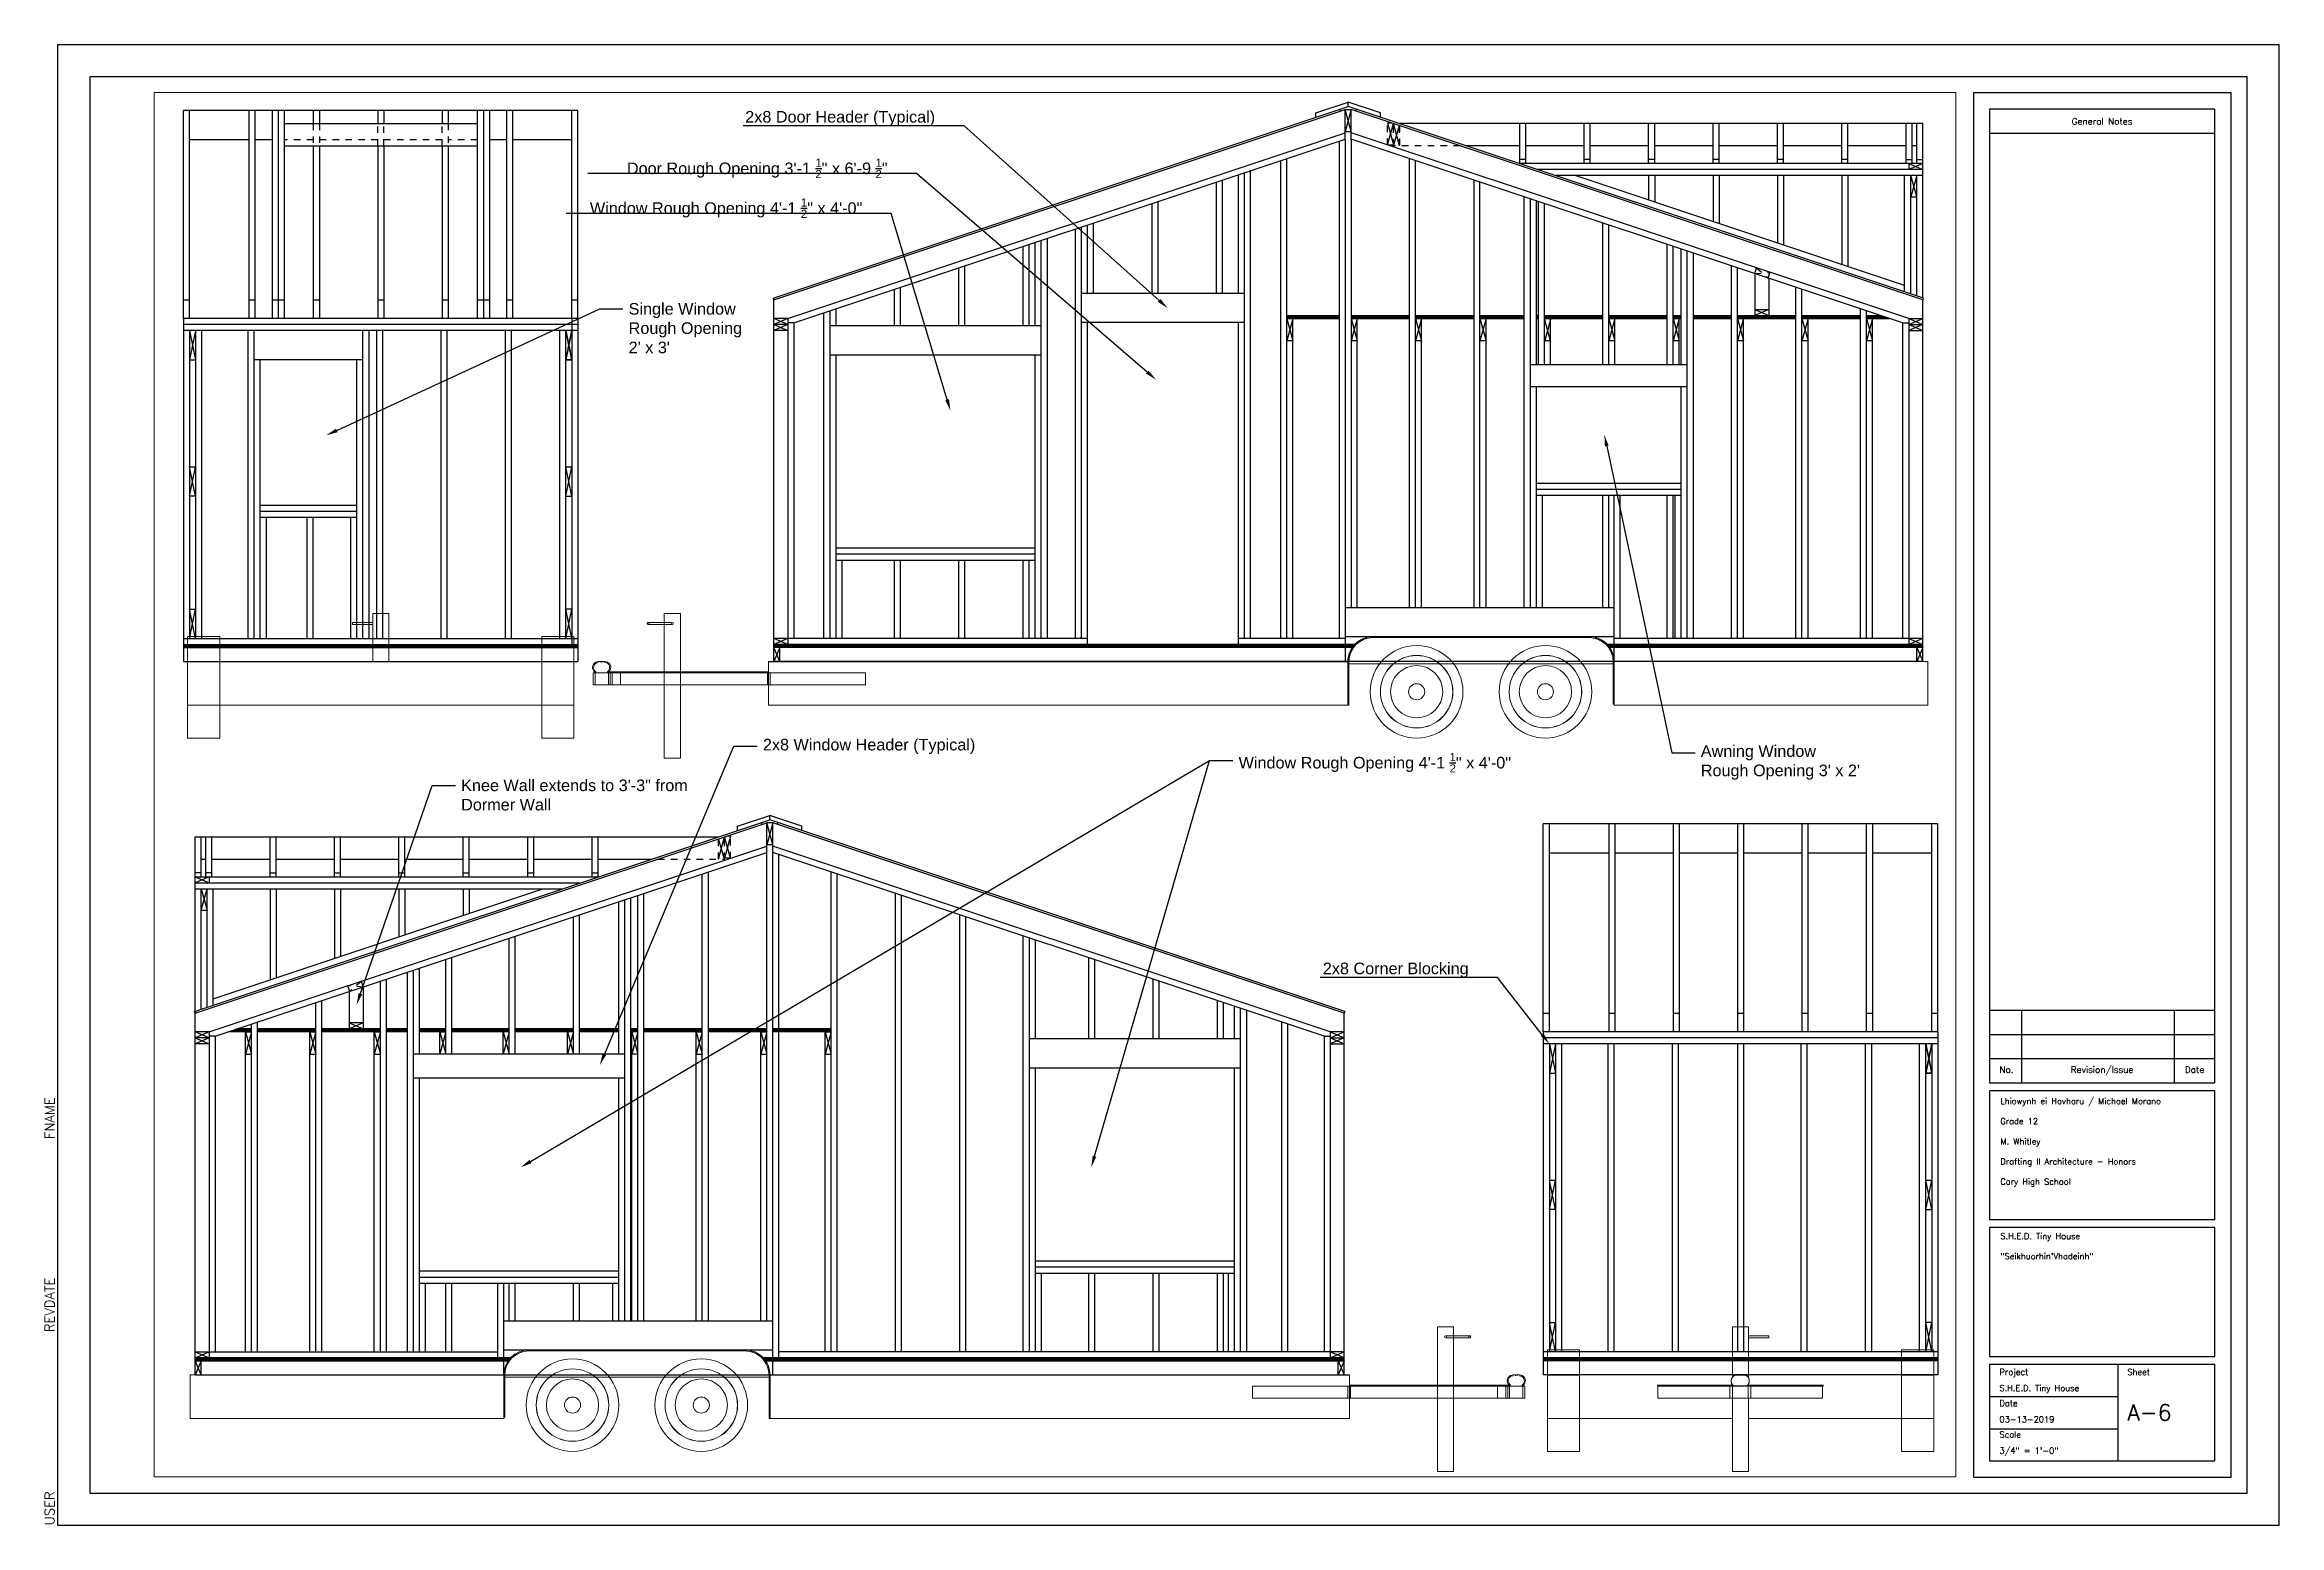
# Paper-space layout 'Framing Plan' of a CAD drawing. Header units: inches. Extents: x -0.2 to 34.5, y 0 to 23.
import ezdxf
from ezdxf import colors
from ezdxf.entities.mleader import LeaderData, LeaderLine
from ezdxf.enums import TextEntityAlignment as Align
from ezdxf.math import Vec2, Vec3

# ---------------------------------------------------------------- set-up
doc = ezdxf.new("R2010")
doc.units = ezdxf.units.IN
doc.header["$LTSCALE"] = 0.5
doc.header["$MEASUREMENT"] = 0
doc.linetypes.add('HIDDEN2', pattern=[0.1875, 0.125, -0.0625])
doc.layers.add('Hidden Line', color=7, linetype='HIDDEN2')
doc.layers.add('Viewport', color=5, linetype='Continuous')
doc.layers.add('L-SITE', color=8, linetype='Continuous', lineweight=9)
doc.styles.add('Roman', font='romans')
doc.styles.get("Standard").update_dxf_attribs({"font": 'arial.ttf'})

psp = doc.layouts.new('Framing Plan')

# ---------------------------------------------------------------- texts
at = {"style": 'Roman'}
for s, p in [('General Notes', (31.748, 21.808)), ('No.', (30.264, 7.078)), ('Revision/Issue', (31.748, 7.078)), ('Date', (33.184, 7.078))]:
    psp.add_text(s, height=0.1, dxfattribs=at).set_placement(p, align=Align.MIDDLE_CENTER)
for s, height, p in [('Project', 0.0938, (30.155, 2.335)), ('S.H.E.D. Tiny House', 0.09375, (30.155, 2.085)), ('Sheet', 0.0938, (32.14, 2.335)), ('Date', 0.0938, (30.155, 1.849)), ('A-6', 0.25, (32.14, 1.629)), ('03-13-2019', 0.0938, (30.155, 1.599)), ('Scale', 0.0938, (30.155, 1.363)), ('3/4" = 1\'-0"', 0.09375, (30.155, 1.113))]:
    psp.add_text(s, height=height, dxfattribs=at).set_placement(p)
at = {"char_height": 0.09375, "attachment_point": 1, "style": 'Roman'}
for s, insert, width in [('Lhiowynh ei Havharu / Michael Morano\\P\\PGrade 12\\P\\PM. Whitley\\P\\PDrafting II Architecture - Honors\\P\\PCary High School', (30.168, 6.636), 3.16753), ('S.H.E.D. Tiny House\\P\\P"Seikhuorhin\'Vhadeinh"', (30.169, 4.54), 2.54469)]:
    psp.add_mtext(s, dxfattribs=dict(at, insert=insert, width=width))
at = {"color": 0, "style": 'Roman', "flags": 8}
for tag, p in [('FNAME', (-0.05, 6)), ('REVDATE', (-0.05, 3)), ('USER', (-0.05, 0))]:
    psp.add_attdef(tag, p, '', height=0.15, rotation=90, dxfattribs=at)

# ---------------------------------------------------------------- linework, layer by layer
for p, q in [((34.5, 23), (0, 23)), ((0, 23), (0, 0)), ((34.5, 0), (34.5, 23)), ((34, 22.5), (0.5, 22.5)), ((0.5, 22.5), (0.5, 0.5)), ((33.75, 22.25), (29.75, 22.25)), ((29.75, 22.25), (29.75, 0.75)), ((33.75, 0.75), (33.75, 22.25)), ((34, 0.5), (34, 22.5)), ((1.956, 18.745), (1.956, 21.977)), ((8.081, 21.977), (1.956, 21.977)), ((2.05, 18.745), (2.05, 21.977)), ((2.971, 21.977), (2.971, 18.745)), ((3.065, 21.977), (3.065, 18.745)), ((3.331, 21.977), (3.331, 18.745)), ((3.425, 21.977), (3.425, 18.745)), ((3.518, 21.977), (3.518, 18.745)), ((3.971, 21.977), (3.971, 21.774)), ((4.065, 21.977), (4.065, 21.774)), ((4.971, 21.977), (4.971, 21.774)), ((5.065, 21.977), (5.065, 21.774)), ((5.971, 21.977), (5.971, 21.774)), ((6.065, 21.977), (6.065, 21.774)), ((6.518, 21.977), (6.518, 18.745)), ((6.612, 21.977), (6.612, 18.745)), ((6.706, 21.977), (6.706, 18.745)), ((6.971, 21.977), (6.971, 18.745)), ((7.065, 21.977), (7.065, 18.745)), ((7.987, 18.745), (7.987, 21.977)), ((8.081, 18.745), (8.081, 21.977)), ((11.11, 19.064), (20.041, 22.042)), ((11.12, 19.035), (19.995, 21.993)), ((19.541, 21.941), (20.041, 22.108)), ((19.541, 21.875), (19.541, 21.941)), ((19.923, 21.969), (19.913, 21.999)), ((19.995, 21.524), (19.995, 21.993)), ((19.995, 21.993), (20.088, 21.993)), ((20.088, 21.649), (19.995, 21.993)), ((20.088, 21.993), (19.995, 21.649)), ((20.541, 21.941), (20.041, 22.108)), ((20.041, 22.042), (20.041, 22.108)), ((28.973, 19.064), (20.041, 22.042)), ((20.088, 21.524), (20.088, 21.993)), ((28.963, 19.035), (20.088, 21.993)), ((20.16, 21.969), (20.17, 21.999)), ((20.541, 21.875), (20.541, 21.941)), ((33.5, 22), (30, 22)), ((30, 22), (30, 6.875)), ((33.5, 6.875), (33.5, 22)), ((2.971, 21.524), (2.05, 21.524)), ((3.331, 21.524), (3.065, 21.524)), ((3.518, 21.774), (6.518, 21.774)), ((6.971, 21.524), (6.706, 21.524)), ((7.987, 21.524), (7.065, 21.524)), ((11.338, 18.745), (19.995, 21.631)), ((11.432, 18.678), (19.995, 21.532)), ((19.995, 21.649), (20.088, 21.649)), ((19.995, 21.524), (19.995, 13.777)), ((28.745, 18.745), (20.088, 21.631)), ((28.651, 18.678), (20.088, 21.532)), ((20.088, 21.524), (20.088, 14.258)), ((20.651, 21.787), (20.745, 21.443)), ((20.651, 21.443), (20.745, 21.774)), ((20.838, 21.431), (20.745, 21.774)), ((20.745, 21.431), (20.838, 21.743)), ((28.963, 21.774), (20.843, 21.774)), ((22.707, 21.153), (22.707, 21.774)), ((22.801, 21.153), (22.801, 21.774)), ((23.707, 21.153), (23.707, 21.774)), ((23.801, 21.153), (23.801, 21.774)), ((24.707, 21.153), (24.707, 21.774)), ((24.801, 21.153), (24.801, 21.774)), ((25.707, 21.153), (25.707, 21.774)), ((25.801, 21.153), (25.801, 21.774)), ((26.707, 21.153), (26.707, 21.774)), ((26.801, 21.153), (26.801, 21.774)), ((27.707, 21.153), (27.707, 21.774)), ((27.801, 21.153), (27.801, 21.774)), ((28.707, 21.153), (28.707, 21.774)), ((28.801, 21.153), (28.801, 21.774)), ((28.87, 21.153), (28.87, 21.774)), ((28.963, 19.068), (28.963, 21.774)), ((30, 21.625), (33.5, 21.625)), ((3.518, 21.431), (6.518, 21.431)), ((3.971, 21.431), (3.971, 18.745)), ((4.065, 21.431), (4.065, 18.745)), ((4.971, 21.431), (4.971, 18.745)), ((5.065, 21.431), (5.065, 18.745)), ((5.971, 21.431), (5.971, 18.745)), ((6.065, 21.431), (6.065, 18.745)), ((18.995, 13.777), (18.995, 21.199)), ((19.088, 13.777), (19.088, 21.23)), ((19.901, 21.501), (19.901, 13.777)), ((20.995, 14.258), (20.995, 21.23)), ((21.088, 14.258), (21.088, 21.199)), ((22.707, 21.431), (21.875, 21.431)), ((22.801, 21.217), (22.707, 21.217)), ((23.707, 21.431), (22.801, 21.431)), ((23.801, 21.217), (23.707, 21.217)), ((24.707, 21.431), (23.801, 21.431)), ((24.801, 21.217), (24.707, 21.217)), ((25.707, 21.431), (24.801, 21.431)), ((25.801, 21.217), (25.707, 21.217)), ((26.707, 21.431), (25.801, 21.431)), ((26.801, 21.217), (26.707, 21.217)), ((27.707, 21.431), (26.801, 21.431)), ((27.801, 21.217), (27.707, 21.217)), ((28.707, 21.431), (27.801, 21.431)), ((28.707, 21.217), (28.801, 21.217)), ((28.87, 21.431), (28.801, 21.431)), ((28.87, 21.217), (28.963, 21.217)), ((17.995, 19.136), (17.995, 20.865)), ((18.088, 19.136), (18.088, 20.897)), ((18.338, 19.136), (18.338, 20.98)), ((18.432, 13.777), (18.432, 21.011)), ((18.526, 13.777), (18.526, 21.042)), ((21.995, 14.258), (21.995, 20.897)), ((22.088, 14.258), (22.088, 20.865)), ((28.963, 21.153), (22.707, 21.153)), ((28.963, 21.059), (22.988, 21.059)), ((28.963, 20.966), (23.269, 20.966)), ((28.682, 19.26), (23.566, 20.966)), ((24.707, 20.966), (24.707, 20.585)), ((24.801, 20.966), (24.801, 20.554)), ((25.707, 20.966), (25.707, 20.252)), ((25.801, 20.966), (25.801, 20.221)), ((26.707, 20.966), (26.707, 19.919)), ((26.801, 20.966), (26.801, 19.887)), ((27.707, 20.966), (27.707, 19.585)), ((27.801, 20.966), (27.801, 19.554)), ((28.682, 19.161), (28.682, 20.966)), ((28.745, 21.153), (28.745, 21.059)), ((28.745, 21.153), (28.963, 21.059)), ((28.963, 21.153), (28.745, 21.059)), ((28.776, 19.13), (28.776, 20.966)), ((28.87, 20.638), (28.776, 20.966)), ((28.87, 20.966), (28.776, 20.638)), ((28.87, 19.099), (28.87, 20.966)), ((16.995, 19.136), (16.995, 20.532)), ((17.088, 19.136), (17.088, 20.563)), ((22.776, 14.258), (22.776, 20.636)), ((22.87, 14.258), (22.87, 20.605)), ((22.963, 18.027), (22.963, 20.574)), ((22.995, 18.027), (22.995, 20.563)), ((23.088, 18.027), (23.088, 20.532)), ((28.776, 20.638), (28.87, 20.638)), ((15.807, 13.777), (15.807, 20.136)), ((15.901, 13.777), (15.901, 20.167)), ((15.995, 19.136), (15.995, 20.199)), ((15.995, 19.136), (15.995, 20.199)), ((16.088, 19.136), (16.088, 20.23)), ((23.995, 18.027), (23.995, 20.23)), ((24.088, 18.027), (24.088, 20.199)), ((14.995, 18.636), (14.995, 19.865)), ((15.088, 18.636), (15.088, 19.897)), ((15.182, 18.636), (15.182, 19.928)), ((15.276, 13.777), (15.276, 19.959)), ((15.37, 13.777), (15.37, 19.99)), ((24.995, 18.027), (24.995, 19.897)), ((25.088, 18.027), (25.088, 19.865)), ((25.213, 18.027), (25.213, 19.824)), ((25.307, 13.777), (25.307, 19.792)), ((13.995, 18.636), (13.995, 19.532)), ((14.088, 18.636), (14.088, 19.563)), ((25.401, 13.777), (25.401, 19.761)), ((25.995, 13.777), (25.995, 19.563)), ((26.088, 13.777), (26.088, 19.532)), ((26.354, 19.443), (26.354, 18.792)), ((12.995, 18.636), (12.995, 19.199)), ((13.088, 18.636), (13.088, 19.23)), ((18.432, 19.136), (15.901, 19.136)), ((26.573, 19.37), (26.573, 18.792)), ((26.995, 13.777), (26.995, 19.23)), ((27.088, 13.777), (27.088, 19.199)), ((1.956, 19.035), (2.05, 19.035)), ((1.956, 18.745), (1.956, 13.417)), ((8.081, 18.745), (1.956, 18.745)), ((2.971, 19.035), (3.065, 19.035)), ((3.331, 19.035), (3.518, 19.035)), ((3.971, 19.035), (4.065, 19.035)), ((4.971, 19.035), (5.065, 19.035)), ((5.971, 19.035), (6.065, 19.035)), ((6.518, 19.035), (6.706, 19.035)), ((6.971, 19.035), (7.065, 19.035)), ((7.987, 19.035), (8.081, 19.035)), ((7.987, 18.745), (7.987, 13.683)), ((8.081, 18.745), (8.081, 13.417)), ((11.11, 19.064), (11.12, 19.035)), ((11.12, 18.745), (11.12, 19.035)), ((11.12, 13.417), (11.12, 18.745)), ((11.338, 18.745), (11.12, 18.745)), ((11.338, 18.652), (11.12, 18.745)), ((11.338, 18.745), (11.12, 18.652)), ((11.338, 18.745), (11.338, 13.683)), ((11.901, 13.777), (11.901, 18.834)), ((11.995, 13.777), (11.995, 18.865)), ((12.088, 18.636), (12.088, 18.897)), ((19.088, 18.792), (19.901, 18.792)), ((19.088, 18.781), (19.901, 18.781)), ((19.088, 18.769), (19.901, 18.769)), ((19.088, 18.757), (19.901, 18.757)), ((19.088, 18.745), (19.901, 18.745)), ((19.088, 18.745), (19.182, 18.402)), ((19.182, 18.745), (19.088, 18.402)), ((19.182, 13.777), (19.182, 18.745)), ((20.088, 18.792), (20.995, 18.792)), ((20.088, 18.781), (20.995, 18.781)), ((20.088, 18.769), (20.995, 18.769)), ((20.088, 18.757), (20.995, 18.757)), ((20.088, 18.745), (20.995, 18.745)), ((20.088, 18.745), (20.182, 18.402)), ((20.182, 18.745), (20.088, 18.402)), ((20.182, 14.258), (20.182, 18.745)), ((21.088, 18.792), (21.995, 18.792)), ((21.088, 18.781), (21.995, 18.781)), ((21.088, 18.769), (21.995, 18.769)), ((21.088, 18.757), (21.995, 18.757)), ((21.088, 18.745), (21.995, 18.745)), ((21.088, 18.745), (21.182, 18.402)), ((21.182, 18.745), (21.088, 18.402)), ((21.182, 14.258), (21.182, 18.745)), ((22.088, 18.792), (22.776, 18.792)), ((22.088, 18.781), (22.776, 18.781)), ((22.088, 18.769), (22.776, 18.769)), ((22.088, 18.757), (22.776, 18.757)), ((22.088, 18.745), (22.776, 18.745)), ((22.088, 18.745), (22.182, 18.402)), ((22.182, 18.745), (22.088, 18.402)), ((22.182, 14.258), (22.182, 18.745)), ((22.963, 18.792), (22.995, 18.792)), ((22.963, 18.781), (22.995, 18.781)), ((22.963, 18.769), (22.995, 18.769)), ((22.963, 18.757), (22.995, 18.757)), ((22.963, 18.745), (22.995, 18.745)), ((23.088, 18.792), (23.995, 18.792)), ((23.088, 18.781), (23.995, 18.781)), ((23.088, 18.769), (23.995, 18.769)), ((23.088, 18.757), (23.995, 18.757)), ((23.088, 18.745), (23.995, 18.745)), ((23.182, 18.027), (23.182, 18.745)), ((24.088, 18.792), (24.995, 18.792)), ((24.088, 18.781), (24.995, 18.781)), ((24.088, 18.769), (24.995, 18.769)), ((24.088, 18.757), (24.995, 18.757)), ((24.088, 18.745), (24.995, 18.745)), ((24.088, 18.745), (24.182, 18.402)), ((24.182, 18.745), (24.088, 18.402)), ((24.182, 18.027), (24.182, 18.745)), ((25.088, 18.792), (25.213, 18.792)), ((25.088, 18.781), (25.213, 18.781)), ((25.088, 18.769), (25.213, 18.769)), ((25.088, 18.757), (25.213, 18.757)), ((25.088, 18.745), (25.213, 18.745)), ((25.088, 18.745), (25.182, 18.402)), ((25.182, 18.745), (25.088, 18.402)), ((25.182, 18.027), (25.182, 18.745)), ((25.401, 18.792), (25.995, 18.792)), ((25.401, 18.781), (25.995, 18.781)), ((25.401, 18.769), (25.995, 18.769)), ((25.401, 18.757), (25.995, 18.757)), ((25.401, 18.745), (25.995, 18.745)), ((26.088, 18.792), (26.995, 18.792)), ((26.088, 18.781), (26.995, 18.781)), ((26.088, 18.769), (26.995, 18.769)), ((26.088, 18.757), (26.995, 18.757)), ((26.088, 18.745), (26.995, 18.745)), ((26.088, 18.745), (26.182, 18.402)), ((26.182, 18.745), (26.088, 18.402)), ((26.182, 13.777), (26.182, 18.745)), ((26.354, 18.886), (26.573, 18.886)), ((26.573, 18.886), (26.354, 18.792)), ((26.354, 18.886), (26.573, 18.792)), ((27.088, 18.792), (27.995, 18.792)), ((27.088, 18.781), (27.995, 18.781)), ((27.088, 18.769), (27.995, 18.769)), ((27.088, 18.757), (27.995, 18.757)), ((27.088, 18.745), (27.995, 18.745)), ((27.088, 18.745), (27.182, 18.402)), ((27.182, 18.745), (27.088, 18.402)), ((27.182, 13.777), (27.182, 18.745)), ((27.995, 13.777), (27.995, 18.897)), ((28.088, 13.777), (28.088, 18.865)), ((28.088, 18.792), (28.307, 18.792)), ((28.088, 18.781), (28.343, 18.781)), ((28.088, 18.769), (28.378, 18.769)), ((28.088, 18.757), (28.413, 18.757)), ((28.088, 18.745), (28.448, 18.745)), ((28.088, 18.745), (28.182, 18.402)), ((28.182, 18.745), (28.088, 18.402)), ((28.182, 13.777), (28.182, 18.745)), ((28.745, 18.745), (28.963, 18.745)), ((28.745, 18.745), (28.745, 13.683)), ((28.745, 18.652), (28.963, 18.745)), ((28.745, 18.745), (28.963, 18.652)), ((28.963, 19.035), (28.973, 19.064)), ((28.963, 18.745), (28.963, 19.035)), ((28.963, 13.417), (28.963, 18.745)), ((8.081, 18.652), (1.956, 18.652)), ((8.081, 18.558), (1.956, 18.558)), ((2.05, 18.558), (2.05, 13.777)), ((2.05, 18.558), (2.143, 18.105)), ((2.143, 18.558), (2.05, 18.105)), ((2.143, 18.558), (2.143, 13.777)), ((2.237, 18.558), (2.237, 13.777)), ((2.956, 18.558), (2.956, 13.777)), ((3.05, 18.558), (3.05, 13.777)), ((4.737, 18.558), (4.737, 13.777)), ((4.831, 18.558), (4.831, 13.777)), ((4.956, 13.777), (4.956, 18.558)), ((5.05, 13.777), (5.05, 18.558)), ((5.956, 13.777), (5.956, 18.558)), ((6.05, 13.777), (6.05, 18.558)), ((6.956, 13.777), (6.956, 18.558)), ((7.05, 13.777), (7.05, 18.558)), ((7.8, 13.777), (7.8, 18.558)), ((7.893, 13.777), (7.893, 18.558)), ((7.893, 18.105), (7.987, 18.558)), ((7.987, 18.105), (7.893, 18.558)), ((7.987, 18.558), (7.893, 18.105)), ((7.893, 18.558), (7.987, 18.105)), ((7.987, 18.558), (7.987, 13.777)), ((11.338, 18.652), (11.12, 18.652)), ((11.12, 18.652), (11.338, 18.558)), ((11.338, 18.652), (11.12, 18.558)), ((11.338, 18.558), (11.12, 18.558)), ((11.432, 18.678), (11.338, 18.678)), ((11.432, 18.678), (11.432, 13.777)), ((11.995, 18.636), (15.276, 18.636)), ((18.432, 18.683), (15.901, 18.683)), ((15.995, 13.683), (15.995, 18.683)), ((18.338, 13.683), (18.338, 18.683)), ((19.182, 18.402), (19.088, 18.402)), ((20.182, 18.402), (20.088, 18.402)), ((21.182, 18.402), (21.088, 18.402)), ((22.182, 18.402), (22.088, 18.402)), ((23.088, 18.73), (23.182, 18.386)), ((23.182, 18.73), (23.088, 18.386)), ((23.182, 18.402), (23.088, 18.402)), ((24.182, 18.402), (24.088, 18.402)), ((25.182, 18.402), (25.088, 18.402)), ((26.182, 18.402), (26.088, 18.402)), ((27.182, 18.402), (27.088, 18.402)), ((28.182, 18.402), (28.088, 18.402)), ((28.651, 18.678), (28.651, 13.777)), ((28.651, 18.678), (28.745, 18.678)), ((28.745, 18.652), (28.963, 18.652)), ((28.963, 18.652), (28.745, 18.558)), ((28.745, 18.652), (28.963, 18.558)), ((28.745, 18.558), (28.963, 18.558)), ((2.05, 18.105), (2.143, 18.105)), ((4.737, 18.105), (3.05, 18.105)), ((3.143, 18.105), (3.143, 13.777)), ((4.643, 18.105), (4.643, 13.777)), ((7.893, 18.105), (7.987, 18.105)), ((7.987, 18.105), (7.893, 18.105)), ((11.995, 18.183), (15.276, 18.183)), ((12.088, 13.777), (12.088, 18.183)), ((15.182, 13.777), (15.182, 18.183)), ((25.307, 18.027), (22.87, 18.027)), ((25.307, 17.683), (22.87, 17.683)), ((22.963, 14.258), (22.963, 17.683)), ((25.213, 13.777), (25.213, 17.683)), ((2.05, 15.988), (2.143, 16.441)), ((2.143, 15.988), (2.05, 16.441)), ((2.05, 16.441), (2.143, 16.441)), ((7.893, 15.988), (7.987, 16.441)), ((7.987, 15.988), (7.893, 16.441)), ((7.893, 16.441), (7.987, 16.441)), ((2.143, 15.988), (2.05, 15.988)), ((7.893, 15.988), (7.987, 15.988)), ((25.213, 16.183), (22.963, 16.183)), ((25.213, 16.089), (22.963, 16.089)), ((25.213, 15.995), (22.963, 15.995)), ((23.057, 14.258), (23.057, 15.995)), ((23.995, 14.258), (23.995, 15.995)), ((24.088, 14.258), (24.088, 15.995)), ((24.172, 13.417), (24.172, 15.995)), ((24.266, 13.777), (24.266, 15.995)), ((24.995, 13.777), (24.995, 15.995)), ((25.088, 13.777), (25.088, 15.995)), ((25.12, 13.777), (25.12, 15.995)), ((3.143, 15.847), (4.643, 15.847)), ((3.143, 15.753), (4.643, 15.753)), ((3.143, 15.659), (4.643, 15.659)), ((3.237, 15.659), (3.237, 13.777)), ((3.878, 13.777), (3.878, 15.659)), ((3.971, 13.777), (3.971, 15.659)), ((4.55, 15.659), (4.55, 13.777)), ((12.088, 15.183), (15.182, 15.183)), ((12.088, 15.089), (15.182, 15.089)), ((12.088, 14.995), (15.182, 14.995)), ((12.182, 13.777), (12.182, 14.995)), ((12.995, 13.777), (12.995, 14.995)), ((13.088, 13.777), (13.088, 14.995)), ((13.995, 13.777), (13.995, 14.995)), ((14.088, 13.777), (14.088, 14.995)), ((14.995, 13.777), (14.995, 14.995)), ((15.088, 13.777), (15.088, 14.995)), ((2.05, 13.777), (2.143, 14.23)), ((2.143, 13.777), (2.05, 14.23)), ((2.05, 14.23), (2.143, 14.23)), ((7.987, 13.777), (7.893, 14.23)), ((7.893, 13.777), (7.987, 14.23)), ((7.987, 14.23), (7.893, 14.23)), ((19.995, 14.258), (24.172, 14.258)), ((1.956, 13.777), (8.081, 13.777)), ((1.956, 13.683), (8.081, 13.683)), ((1.956, 13.671), (8.081, 13.671)), ((1.956, 13.659), (8.081, 13.659)), ((1.956, 13.648), (8.081, 13.648)), ((1.956, 13.636), (8.081, 13.636)), ((15.995, 13.777), (11.12, 13.777)), ((11.338, 13.683), (11.12, 13.777)), ((11.338, 13.777), (11.12, 13.683)), ((20.143, 13.683), (11.12, 13.683)), ((20.132, 13.671), (11.12, 13.671)), ((20.122, 13.659), (11.12, 13.659)), ((20.113, 13.648), (11.12, 13.648)), ((20.105, 13.636), (11.12, 13.636)), ((11.213, 13.636), (11.12, 13.417)), ((11.213, 13.417), (11.12, 13.636)), ((11.213, 13.417), (11.213, 13.636)), ((19.995, 13.777), (18.338, 13.777)), ((19.995, 13.805), (24.172, 13.805)), ((19.995, 13.777), (19.995, 13.417)), ((28.963, 13.683), (24.065, 13.683)), ((28.963, 13.671), (24.076, 13.671)), ((28.963, 13.659), (24.086, 13.659)), ((28.963, 13.648), (24.095, 13.648)), ((28.963, 13.636), (24.103, 13.636)), ((28.963, 13.777), (24.172, 13.777)), ((28.745, 13.777), (28.963, 13.683)), ((28.963, 13.777), (28.745, 13.683)), ((28.87, 13.417), (28.87, 13.636)), ((28.87, 13.636), (28.963, 13.417)), ((28.963, 13.636), (28.87, 13.417)), ((1.956, 13.417), (8.081, 13.417)), ((28.963, 13.417), (11.12, 13.417)), ((2.127, 7.983), (11.059, 10.961)), ((2.127, 7.983), (11.059, 10.961)), ((2.137, 7.954), (11.012, 10.912)), ((10.559, 10.86), (11.059, 11.027)), ((10.559, 10.794), (10.559, 10.86)), ((10.94, 10.888), (10.93, 10.918)), ((11.012, 10.459), (11.012, 10.912)), ((11.106, 10.912), (11.012, 10.912)), ((11.106, 10.568), (11.012, 10.912)), ((11.106, 10.912), (11.012, 10.568)), ((11.559, 10.86), (11.059, 11.027)), ((11.059, 10.961), (11.059, 11.027)), ((19.991, 7.983), (11.059, 10.961)), ((19.981, 7.954), (11.106, 10.912)), ((11.106, 10.459), (11.106, 10.912)), ((11.177, 10.888), (11.187, 10.918)), ((11.559, 10.794), (11.559, 10.86)), ((23.071, 7.664), (23.071, 10.896)), ((29.196, 10.896), (23.071, 10.896)), ((23.165, 7.664), (23.165, 10.896)), ((24.087, 10.896), (24.087, 7.664)), ((24.181, 10.896), (24.181, 7.664)), ((25.087, 10.896), (25.087, 7.664)), ((25.181, 10.896), (25.181, 7.664)), ((26.087, 10.896), (26.087, 7.664)), ((26.181, 10.896), (26.181, 7.664)), ((27.087, 10.896), (27.087, 7.664)), ((27.181, 10.896), (27.181, 7.664)), ((28.087, 10.896), (28.087, 7.664)), ((28.181, 10.896), (28.181, 7.664)), ((29.103, 7.664), (29.103, 10.896)), ((29.196, 7.664), (29.196, 10.896)), ((2.137, 7.987), (2.137, 10.693)), ((2.137, 10.693), (10.257, 10.693)), ((2.231, 10.072), (2.231, 10.693)), ((2.3, 10.072), (2.3, 10.693)), ((2.356, 7.664), (11.012, 10.55)), ((2.393, 10.072), (2.393, 10.693)), ((2.449, 7.597), (11.012, 10.451)), ((3.3, 10.072), (3.3, 10.693)), ((3.393, 10.072), (3.393, 10.693)), ((4.3, 10.072), (4.3, 10.693)), ((4.393, 10.072), (4.393, 10.693)), ((5.3, 10.072), (5.3, 10.693)), ((5.393, 10.072), (5.393, 10.693)), ((6.3, 10.072), (6.3, 10.693)), ((6.393, 10.072), (6.393, 10.693)), ((7.3, 10.072), (7.3, 10.693)), ((7.393, 10.072), (7.393, 10.693)), ((8.3, 10.072), (8.3, 10.693)), ((8.393, 10.072), (8.393, 10.693)), ((10.262, 10.35), (10.356, 10.693)), ((10.356, 10.35), (10.262, 10.662)), ((10.449, 10.706), (10.356, 10.362)), ((10.449, 10.362), (10.356, 10.693)), ((11.106, 10.568), (11.012, 10.568)), ((11.012, 3.177), (11.012, 10.459)), ((19.762, 7.664), (11.106, 10.55)), ((11.106, 2.336), (11.106, 10.459)), ((19.668, 7.597), (11.106, 10.451)), ((11.199, 2.602), (11.199, 10.42)), ((24.087, 10.443), (23.165, 10.443)), ((25.087, 10.443), (24.181, 10.443)), ((26.087, 10.443), (25.181, 10.443)), ((27.087, 10.443), (26.181, 10.443)), ((28.087, 10.443), (27.181, 10.443)), ((29.103, 10.443), (28.181, 10.443)), ((2.231, 10.136), (2.137, 10.136)), ((2.137, 10.072), (8.393, 10.072)), ((2.356, 10.072), (2.137, 9.978)), ((2.137, 10.072), (2.356, 9.978)), ((2.231, 10.35), (2.3, 10.35)), ((2.393, 10.136), (2.3, 10.136)), ((2.356, 10.072), (2.356, 9.978)), ((2.393, 10.35), (3.3, 10.35)), ((3.3, 10.136), (3.393, 10.136)), ((3.393, 10.35), (4.3, 10.35)), ((4.3, 10.136), (4.393, 10.136)), ((4.393, 10.35), (5.3, 10.35)), ((5.3, 10.136), (5.393, 10.136)), ((5.393, 10.35), (6.3, 10.35)), ((6.3, 10.136), (6.393, 10.136)), ((6.393, 10.35), (7.3, 10.35)), ((7.3, 10.136), (7.393, 10.136)), ((7.393, 10.35), (8.3, 10.35)), ((8.3, 10.136), (8.393, 10.136)), ((8.393, 10.35), (9.226, 10.35)), ((10.012, 3.177), (10.012, 10.118)), ((10.106, 3.177), (10.106, 10.149)), ((12.012, 2.696), (12.012, 10.149)), ((12.106, 2.696), (12.106, 10.118)), ((2.137, 9.978), (8.112, 9.978)), ((2.137, 9.885), (7.831, 9.885)), ((2.231, 8.018), (2.231, 9.885)), ((2.231, 9.557), (2.324, 9.885)), ((2.231, 9.885), (2.324, 9.557)), ((2.324, 8.049), (2.324, 9.885)), ((2.418, 8.179), (7.534, 9.885)), ((2.418, 8.08), (2.418, 9.885)), ((3.3, 9.885), (3.3, 8.473)), ((3.393, 9.885), (3.393, 8.504)), ((4.3, 9.885), (4.3, 8.806)), ((4.393, 9.885), (4.393, 8.838)), ((5.3, 9.885), (5.3, 9.14)), ((5.393, 9.885), (5.393, 9.171)), ((6.3, 9.885), (6.3, 9.473)), ((6.393, 9.885), (6.393, 9.504)), ((8.809, 3.177), (8.809, 9.717)), ((8.903, 3.177), (8.903, 9.748)), ((9.012, 3.177), (9.012, 9.784)), ((9.106, 3.177), (9.106, 9.816)), ((13.012, 2.696), (13.012, 9.816)), ((13.106, 2.696), (13.106, 9.784)), ((2.231, 9.557), (2.324, 9.557)), ((8.012, 7.321), (8.012, 9.451)), ((8.106, 7.321), (8.106, 9.482)), ((8.715, 7.321), (8.715, 9.685)), ((14.012, 2.696), (14.012, 9.482)), ((14.106, 2.696), (14.106, 9.451)), ((7.012, 7.321), (7.012, 9.118)), ((7.106, 7.321), (7.106, 9.149)), ((14.996, 2.696), (14.996, 9.154)), ((15.09, 2.696), (15.09, 9.123)), ((15.184, 7.555), (15.184, 9.092)), ((6.028, 7.321), (6.028, 8.789)), ((6.121, 7.321), (6.121, 8.821)), ((16.012, 7.555), (16.012, 8.816)), ((16.106, 7.555), (16.106, 8.784)), ((4.746, 8.362), (4.746, 7.711)), ((5.012, 2.696), (5.012, 8.451)), ((5.106, 2.696), (5.106, 8.482)), ((5.434, 2.696), (5.434, 8.592)), ((5.528, 2.696), (5.528, 8.623)), ((5.621, 7.321), (5.621, 8.654)), ((17.012, 7.555), (17.012, 8.482)), ((17.106, 7.555), (17.106, 8.451)), ((2.127, 7.983), (2.137, 7.954)), ((2.137, 7.954), (2.127, 7.983)), ((4.012, 2.696), (4.012, 8.118)), ((4.106, 2.696), (4.106, 8.149)), ((4.528, 8.289), (4.528, 7.711)), ((18.012, 7.555), (18.012, 8.149)), ((18.106, 7.555), (18.106, 8.118)), ((18.278, 7.555), (18.278, 8.06)), ((18.371, 2.696), (18.371, 8.029)), ((18.465, 2.696), (18.465, 7.998)), ((19.991, 7.983), (19.981, 7.954)), ((30, 8), (33.5, 8)), ((30.5, 6.875), (30.5, 8)), ((32.875, 6.875), (32.875, 8)), ((2.137, 7.664), (2.137, 7.954)), ((2.137, 2.336), (2.137, 7.664)), ((2.356, 7.664), (2.137, 7.664)), ((2.356, 7.571), (2.137, 7.664)), ((2.356, 7.664), (2.137, 7.571)), ((2.356, 7.664), (2.356, 2.602)), ((3.012, 7.664), (2.652, 7.664)), ((3.012, 7.676), (2.687, 7.676)), ((3.012, 7.688), (2.722, 7.688)), ((3.012, 7.7), (2.758, 7.7)), ((3.012, 7.711), (2.793, 7.711)), ((2.918, 2.696), (2.918, 7.664)), ((2.918, 7.664), (3.012, 7.664)), ((2.918, 7.664), (3.012, 7.321)), ((3.012, 7.664), (2.918, 7.321)), ((3.012, 2.696), (3.012, 7.784)), ((3.106, 2.696), (3.106, 7.816)), ((4.012, 7.711), (3.106, 7.711)), ((4.012, 7.7), (3.106, 7.7)), ((4.012, 7.688), (3.106, 7.688)), ((4.012, 7.676), (3.106, 7.676)), ((4.012, 7.664), (3.106, 7.664)), ((3.918, 2.696), (3.918, 7.664)), ((3.918, 7.664), (4.012, 7.664)), ((3.918, 7.664), (4.012, 7.321)), ((4.012, 7.664), (3.918, 7.321)), ((5.012, 7.711), (4.106, 7.711)), ((5.012, 7.7), (4.106, 7.7)), ((5.012, 7.688), (4.106, 7.688)), ((5.012, 7.676), (4.106, 7.676)), ((5.012, 7.664), (4.106, 7.664)), ((4.746, 7.805), (4.528, 7.805)), ((4.528, 7.805), (4.746, 7.711)), ((4.746, 7.805), (4.528, 7.711)), ((4.918, 2.696), (4.918, 7.664)), ((4.918, 7.664), (5.012, 7.664)), ((4.918, 7.664), (5.012, 7.321)), ((5.012, 7.664), (4.918, 7.321)), ((5.434, 7.711), (5.106, 7.711)), ((5.434, 7.7), (5.106, 7.7)), ((5.434, 7.688), (5.106, 7.688)), ((5.434, 7.676), (5.106, 7.676)), ((5.434, 7.664), (5.106, 7.664)), ((6.028, 7.711), (5.621, 7.711)), ((6.028, 7.7), (5.621, 7.7)), ((6.028, 7.688), (5.621, 7.688)), ((6.028, 7.676), (5.621, 7.676)), ((6.028, 7.664), (5.621, 7.664)), ((5.934, 7.321), (5.934, 7.664)), ((5.934, 7.664), (6.028, 7.664)), ((5.934, 7.664), (6.028, 7.321)), ((6.028, 7.664), (5.934, 7.321)), ((7.012, 7.711), (6.121, 7.711)), ((7.012, 7.7), (6.121, 7.7)), ((7.012, 7.688), (6.121, 7.688)), ((7.012, 7.676), (6.121, 7.676)), ((7.012, 7.664), (6.121, 7.664)), ((6.918, 7.321), (6.918, 7.664)), ((7.012, 7.664), (6.918, 7.664)), ((6.918, 7.664), (7.012, 7.321)), ((7.012, 7.664), (6.918, 7.321)), ((8.012, 7.711), (7.106, 7.711)), ((8.012, 7.7), (7.106, 7.7)), ((8.012, 7.688), (7.106, 7.688)), ((8.012, 7.676), (7.106, 7.676)), ((8.012, 7.664), (7.106, 7.664)), ((7.918, 7.321), (7.918, 7.664)), ((8.012, 7.664), (7.918, 7.664)), ((7.918, 7.664), (8.012, 7.321)), ((8.012, 7.664), (7.918, 7.321)), ((8.715, 7.711), (8.106, 7.711)), ((8.715, 7.7), (8.106, 7.7)), ((8.715, 7.688), (8.106, 7.688)), ((8.715, 7.676), (8.106, 7.676)), ((8.715, 7.664), (8.106, 7.664)), ((9.012, 7.711), (8.903, 7.711)), ((9.012, 7.7), (8.903, 7.7)), ((9.012, 7.688), (8.903, 7.688)), ((9.012, 7.676), (8.903, 7.676)), ((9.012, 7.664), (8.903, 7.664)), ((8.918, 3.177), (8.918, 7.664)), ((9.012, 7.664), (8.918, 7.664)), ((8.918, 7.664), (9.012, 7.321)), ((9.012, 7.664), (8.918, 7.321)), ((10.012, 7.711), (9.106, 7.711)), ((10.012, 7.7), (9.106, 7.7)), ((10.012, 7.688), (9.106, 7.688)), ((10.012, 7.676), (9.106, 7.676)), ((10.012, 7.664), (9.106, 7.664)), ((9.918, 3.177), (9.918, 7.664)), ((9.918, 7.664), (10.012, 7.664)), ((9.918, 7.664), (10.012, 7.321)), ((10.012, 7.664), (9.918, 7.321)), ((11.012, 7.711), (10.106, 7.711)), ((11.012, 7.7), (10.106, 7.7)), ((11.012, 7.688), (10.106, 7.688)), ((11.012, 7.676), (10.106, 7.676)), ((11.012, 7.664), (10.106, 7.664)), ((10.918, 3.177), (10.918, 7.664)), ((10.918, 7.664), (11.012, 7.664)), ((10.918, 7.664), (11.012, 7.321)), ((11.012, 7.664), (10.918, 7.321)), ((12.012, 7.711), (11.106, 7.711)), ((12.012, 7.7), (11.106, 7.7)), ((12.012, 7.688), (11.106, 7.688)), ((12.012, 7.676), (11.106, 7.676)), ((12.012, 7.664), (11.106, 7.664)), ((11.918, 2.696), (11.918, 7.664)), ((11.918, 7.664), (12.012, 7.664)), ((11.918, 7.664), (12.012, 7.321)), ((12.012, 7.664), (11.918, 7.321)), ((19.012, 2.696), (19.012, 7.816)), ((19.106, 2.696), (19.106, 7.784)), ((19.762, 7.664), (19.762, 2.602)), ((19.762, 7.571), (19.981, 7.664)), ((19.762, 7.664), (19.981, 7.571)), ((19.981, 7.664), (19.762, 7.664)), ((19.981, 7.664), (19.981, 7.954)), ((19.981, 2.336), (19.981, 7.664)), ((23.071, 7.954), (23.165, 7.954)), ((23.071, 7.664), (23.071, 2.336)), ((29.196, 7.664), (23.071, 7.664)), ((24.087, 7.954), (24.181, 7.954)), ((25.087, 7.954), (25.181, 7.954)), ((26.087, 7.954), (26.181, 7.954)), ((27.087, 7.954), (27.181, 7.954)), ((28.087, 7.954), (28.181, 7.954)), ((29.103, 7.954), (29.196, 7.954)), ((29.196, 7.664), (29.196, 2.336)), ((2.356, 7.571), (2.137, 7.571)), ((2.137, 7.571), (2.356, 7.477)), ((2.356, 7.571), (2.137, 7.477)), ((2.356, 7.477), (2.137, 7.477)), ((2.449, 7.597), (2.356, 7.597)), ((2.449, 7.597), (2.449, 2.696)), ((2.918, 7.321), (3.012, 7.321)), ((3.918, 7.321), (4.012, 7.321)), ((4.918, 7.321), (5.012, 7.321)), ((8.809, 7.321), (5.528, 7.321)), ((9.012, 7.321), (8.918, 7.321)), ((9.918, 7.321), (10.012, 7.321)), ((10.918, 7.321), (11.012, 7.321)), ((11.918, 7.321), (12.012, 7.321)), ((18.371, 7.555), (15.09, 7.555)), ((18.371, 7.555), (15.09, 7.555)), ((19.668, 7.597), (19.668, 2.696)), ((19.668, 7.597), (19.762, 7.597)), ((19.762, 7.571), (19.981, 7.571)), ((19.981, 7.571), (19.762, 7.477)), ((19.762, 7.571), (19.981, 7.477)), ((19.762, 7.477), (19.762, 2.602)), ((19.762, 7.477), (19.981, 7.477)), ((29.196, 7.571), (23.071, 7.571)), ((29.196, 7.477), (23.071, 7.477)), ((23.165, 7.477), (23.165, 2.696)), ((23.165, 7.477), (23.259, 7.024)), ((23.259, 7.477), (23.165, 7.024)), ((23.259, 7.477), (23.259, 2.696)), ((23.353, 7.477), (23.353, 2.696)), ((24.071, 7.477), (24.071, 2.696)), ((24.165, 7.477), (24.165, 2.696)), ((25.071, 7.477), (25.071, 2.696)), ((25.165, 7.477), (25.165, 2.696)), ((26.087, 7.477), (26.087, 2.696)), ((26.181, 7.477), (26.181, 2.696)), ((27.071, 7.477), (27.071, 2.696)), ((27.165, 7.477), (27.165, 2.696)), ((28.071, 7.477), (28.071, 2.696)), ((28.165, 7.477), (28.165, 2.696)), ((28.915, 2.696), (28.915, 7.477)), ((29.009, 2.696), (29.009, 7.477)), ((29.009, 7.024), (29.103, 7.477)), ((29.103, 7.024), (29.009, 7.477)), ((29.103, 7.477), (29.009, 7.024)), ((29.009, 7.477), (29.103, 7.024)), ((29.103, 7.477), (29.103, 2.696)), ((30, 7.625), (33.5, 7.625)), ((8.809, 6.946), (5.528, 6.946)), ((5.621, 2.696), (5.621, 6.946)), ((8.715, 3.177), (8.715, 6.946)), ((18.371, 7.102), (15.09, 7.102)), ((15.184, 2.696), (15.184, 7.102)), ((18.278, 2.696), (18.278, 7.102)), ((23.165, 7.024), (23.259, 7.024)), ((29.009, 7.024), (29.103, 7.024)), ((29.103, 7.024), (29.009, 7.024)), ((30, 7.25), (33.5, 7.25)), ((30, 6.875), (33.5, 6.875)), ((33.5, 6.75), (30, 6.75)), ((30, 6.75), (30, 4.75)), ((33.5, 4.75), (33.5, 6.75)), ((23.165, 4.907), (23.259, 5.36)), ((23.259, 4.907), (23.165, 5.36)), ((23.165, 5.36), (23.259, 5.36)), ((29.009, 4.907), (29.103, 5.36)), ((29.103, 4.907), (29.009, 5.36)), ((29.009, 5.36), (29.103, 5.36)), ((23.259, 4.907), (23.165, 4.907)), ((29.009, 4.907), (29.103, 4.907)), ((30, 4.75), (33.5, 4.75)), ((33.5, 4.625), (30, 4.625)), ((30, 4.625), (30, 2.625)), ((33.5, 2.625), (33.5, 4.625)), ((8.715, 3.946), (5.621, 3.946)), ((8.715, 3.852), (5.621, 3.852)), ((18.278, 4.102), (15.184, 4.102)), ((18.278, 4.008), (15.184, 4.008)), ((18.278, 3.914), (15.184, 3.914)), ((15.278, 2.696), (15.278, 3.914)), ((16.012, 2.696), (16.012, 3.914)), ((16.106, 2.696), (16.106, 3.914)), ((17.012, 2.696), (17.012, 3.914)), ((17.106, 2.696), (17.106, 3.914)), ((18.012, 2.696), (18.012, 3.914)), ((18.106, 2.696), (18.106, 3.914)), ((18.184, 2.696), (18.184, 3.914)), ((8.715, 3.758), (5.621, 3.758)), ((5.715, 2.696), (5.715, 3.758)), ((6.028, 2.696), (6.028, 3.758)), ((6.121, 2.696), (6.121, 3.758)), ((6.835, 2.602), (6.835, 3.758)), ((6.928, 2.336), (6.928, 3.758)), ((7.012, 3.177), (7.012, 3.758)), ((7.106, 3.177), (7.106, 3.758)), ((8.012, 3.177), (8.012, 3.758)), ((8.106, 3.177), (8.106, 3.758)), ((8.621, 3.177), (8.621, 3.758)), ((6.928, 3.177), (11.106, 3.177)), ((23.165, 2.696), (23.259, 3.149)), ((23.259, 2.696), (23.165, 3.149)), ((23.165, 3.149), (23.259, 3.149)), ((29.103, 2.696), (29.009, 3.149)), ((29.009, 2.696), (29.103, 3.149)), ((29.103, 3.149), (29.009, 3.149)), ((2.137, 2.696), (2.356, 2.602)), ((2.137, 2.602), (2.356, 2.696)), ((2.137, 2.696), (6.835, 2.696)), ((7.035, 2.602), (2.137, 2.602)), ((2.137, 2.602), (7.035, 2.602)), ((2.137, 2.59), (7.024, 2.59)), ((2.137, 2.578), (7.015, 2.578)), ((2.137, 2.567), (7.006, 2.567)), ((2.137, 2.555), (6.997, 2.555)), ((2.231, 2.555), (2.137, 2.336)), ((2.231, 2.336), (2.137, 2.555)), ((2.231, 2.336), (2.231, 2.555)), ((6.928, 2.724), (11.106, 2.724)), ((19.981, 2.602), (10.957, 2.602)), ((10.968, 2.59), (19.981, 2.59)), ((10.978, 2.578), (19.981, 2.578)), ((10.987, 2.567), (19.981, 2.567)), ((10.995, 2.555), (19.981, 2.555)), ((19.981, 2.696), (11.199, 2.696)), ((19.981, 2.602), (19.762, 2.696)), ((19.762, 2.602), (19.981, 2.696)), ((19.887, 2.336), (19.887, 2.555)), ((19.981, 2.555), (19.887, 2.336)), ((19.887, 2.555), (19.981, 2.336)), ((29.196, 2.696), (23.071, 2.696)), ((29.196, 2.602), (23.071, 2.602)), ((29.196, 2.59), (23.071, 2.59)), ((29.196, 2.578), (23.071, 2.578)), ((29.196, 2.567), (23.071, 2.567)), ((29.196, 2.555), (23.071, 2.555)), ((30, 2.625), (33.5, 2.625)), ((33.5, 2.5), (30, 2.5)), ((30, 2.5), (30, 1)), ((32, 1), (32, 2.5)), ((33.5, 1), (33.5, 2.5)), ((2.137, 2.336), (19.981, 2.336)), ((29.196, 2.336), (23.071, 2.336)), ((26.009, 2.336), (26.259, 2.336)), ((30, 2), (32, 2)), ((30, 1.5), (32, 1.5)), ((29.75, 0.75), (33.75, 0.75)), ((30, 1), (33.5, 1)), ((0.5, 0.5), (34, 0.5)), ((0, 0), (34.5, 0))]:
    psp.add_line(p, q)
at = {"layer": 'Hidden Line'}
for p, q in [((3.971, 21.524), (3.518, 21.524)), ((3.971, 21.774), (3.971, 21.431)), ((4.065, 21.774), (4.065, 21.431)), ((4.971, 21.524), (4.065, 21.524)), ((4.971, 21.431), (4.971, 21.774)), ((5.065, 21.431), (5.065, 21.774)), ((5.971, 21.524), (5.065, 21.524)), ((5.971, 21.431), (5.971, 21.774)), ((6.065, 21.774), (6.065, 21.431)), ((6.518, 21.524), (6.065, 21.524)), ((20.651, 21.443), (20.651, 21.787)), ((20.651, 21.787), (20.707, 21.787)), ((20.745, 21.431), (20.745, 21.774)), ((20.838, 21.743), (20.838, 21.431)), ((20.838, 21.431), (20.838, 21.743)), ((20.651, 21.443), (20.745, 21.443)), ((21.776, 21.431), (20.745, 21.431)), ((26.354, 19.443), (26.384, 19.532)), ((26.354, 19.443), (26.591, 19.463)), ((26.384, 19.532), (26.561, 19.374)), ((26.561, 19.374), (26.591, 19.463)), ((10.262, 10.35), (10.262, 10.662)), ((10.356, 10.35), (10.356, 10.693)), ((10.449, 10.706), (10.394, 10.706)), ((10.449, 10.362), (10.449, 10.706)), ((9.324, 10.35), (10.356, 10.35)), ((10.449, 10.362), (10.356, 10.362)), ((4.539, 8.293), (4.509, 8.382)), ((4.746, 8.362), (4.509, 8.382)), ((4.717, 8.451), (4.539, 8.293)), ((4.746, 8.362), (4.717, 8.451))]:
    psp.add_line(p, q, dxfattribs=at)
at = {"layer": 'L-SITE'}
for p, q in [((4.675, 14.024), (4.581, 14.024)), ((4.581, 14.008), (4.581, 14.024)), ((4.581, 13.993), (4.581, 14.008)), ((4.581, 13.993), (4.675, 13.993)), ((4.893, 14.024), (4.8, 14.024)), ((4.8, 13.993), (4.893, 13.993)), ((4.893, 14.165), (4.893, 13.417)), ((4.893, 14.165), (5.018, 14.165)), ((4.893, 14.024), (4.893, 14.008)), ((4.893, 14.008), (4.893, 13.993)), ((5.018, 14.165), (5.143, 14.165)), ((5.143, 13.417), (5.143, 14.165)), ((9.484, 14.024), (9.234, 14.024)), ((9.234, 13.993), (9.484, 13.993)), ((9.421, 14.165), (9.421, 11.915)), ((9.671, 14.165), (9.421, 14.165)), ((9.421, 14.165), (9.671, 14.165)), ((9.671, 11.915), (9.671, 14.165)), ((2.518, 13.805), (2.018, 13.805)), ((2.018, 13.417), (2.018, 13.805)), ((2.518, 13.805), (2.518, 13.417)), ((8.018, 13.805), (7.518, 13.805)), ((7.518, 13.417), (7.518, 13.805)), ((8.018, 13.805), (8.018, 13.417)), ((23.781, 13.805), (20.427, 13.805)), ((20.427, 13.805), (23.781, 13.805)), ((23.781, 13.805), (20.427, 13.805)), ((20.427, 13.805), (23.781, 13.805)), ((23.781, 13.79), (20.427, 13.79)), ((20.427, 13.79), (23.781, 13.79)), ((23.781, 13.79), (20.427, 13.79)), ((20.427, 13.79), (23.781, 13.79)), ((2.518, 13.417), (2.018, 13.417)), ((2.018, 13.417), (2.018, 12.742)), ((2.518, 12.742), (2.518, 13.417)), ((7.518, 13.417), (2.518, 13.417)), ((2.518, 12.742), (2.518, 13.417)), ((7.518, 13.417), (7.518, 12.742)), ((8.018, 13.417), (7.518, 13.417)), ((7.518, 13.417), (7.518, 12.742)), ((8.018, 12.742), (8.018, 13.417)), ((8.317, 13.242), (8.317, 13.055)), ((8.317, 13.242), (8.537, 13.242)), ((8.537, 13.242), (8.317, 13.242)), ((8.537, 13.242), (8.317, 13.242)), ((8.317, 13.242), (8.537, 13.242)), ((8.344, 13.25), (8.344, 13.242)), ((8.349, 13.242), (8.349, 13.055)), ((8.359, 13.258), (8.359, 13.242)), ((8.438, 13.418), (8.438, 13.402)), ((8.459, 13.402), (8.459, 13.418)), ((8.537, 13.242), (8.537, 13.258)), ((8.581, 13.242), (8.537, 13.242)), ((8.537, 13.242), (8.581, 13.242)), ((8.537, 13.242), (8.612, 13.242)), ((8.612, 13.242), (8.537, 13.242)), ((8.553, 13.258), (11.041, 13.258)), ((11.041, 13.258), (8.553, 13.258)), ((8.553, 13.258), (8.553, 13.243)), ((8.553, 13.243), (8.553, 13.258)), ((8.553, 13.242), (8.553, 13.25)), ((8.553, 13.243), (11.041, 13.243)), ((11.041, 13.243), (8.553, 13.243)), ((8.553, 13.242), (11.024, 13.242)), ((8.553, 13.242), (8.553, 13.055)), ((8.553, 13.055), (8.553, 13.242)), ((11.024, 13.242), (8.553, 13.242)), ((8.581, 13.055), (8.581, 13.242)), ((8.581, 13.242), (8.612, 13.242)), ((8.581, 13.055), (8.581, 13.242)), ((8.581, 13.242), (8.581, 13.055)), ((8.581, 13.242), (8.612, 13.242)), ((8.612, 13.055), (8.612, 13.242)), ((8.612, 13.242), (8.612, 13.055)), ((8.612, 13.055), (8.612, 13.242)), ((8.74, 13.055), (8.74, 13.242)), ((8.74, 13.242), (11.064, 13.242)), ((8.74, 13.242), (8.74, 13.055)), ((11.064, 13.242), (8.74, 13.242)), ((11.024, 13.242), (12.544, 13.242)), ((11.024, 13.055), (11.024, 13.242)), ((11.024, 13.242), (11.024, 13.055)), ((12.544, 13.242), (11.024, 13.242)), ((11.041, 12.742), (11.041, 13.417)), ((11.041, 13.417), (29.041, 13.417)), ((29.041, 13.417), (11.041, 13.417)), ((11.041, 13.417), (11.041, 12.742)), ((11.041, 12.742), (11.041, 13.415)), ((11.041, 13.415), (11.041, 12.742)), ((11.041, 13.415), (20.036, 13.415)), ((11.041, 13.415), (20.036, 13.415)), ((11.041, 12.742), (11.041, 13.415)), ((11.041, 13.415), (11.041, 12.742)), ((20.036, 13.415), (11.041, 13.415)), ((20.036, 13.415), (11.041, 13.415)), ((11.041, 13.243), (11.041, 13.258)), ((11.041, 13.243), (11.041, 13.258)), ((11.064, 13.242), (11.064, 13.055)), ((11.064, 13.242), (12.544, 13.242)), ((11.064, 13.055), (11.064, 13.242)), ((12.544, 13.242), (11.064, 13.242)), ((12.544, 13.055), (12.544, 13.242)), ((12.544, 13.242), (12.544, 13.055)), ((12.544, 13.055), (12.544, 13.242)), ((12.544, 13.242), (12.544, 13.055)), ((20.036, 13.415), (20.036, 12.758)), ((20.036, 12.758), (20.036, 13.415)), ((20.036, 13.415), (20.036, 12.758)), ((20.036, 12.758), (20.036, 13.415)), ((20.036, 12.742), (20.036, 13.415)), ((20.036, 13.415), (20.036, 12.742)), ((20.052, 13.415), (20.052, 12.758)), ((20.052, 12.758), (20.052, 13.415)), ((24.172, 13.381), (20.052, 13.381)), ((20.052, 13.381), (20.052, 12.742)), ((20.052, 12.742), (20.052, 13.381)), ((20.052, 13.381), (24.172, 13.381)), ((24.156, 12.758), (24.156, 13.415)), ((24.156, 13.415), (24.156, 12.758)), ((24.156, 13.415), (24.156, 12.758)), ((24.156, 12.758), (24.156, 13.415)), ((24.172, 12.742), (24.172, 13.417)), ((24.172, 13.417), (24.172, 12.742)), ((24.172, 13.417), (29.041, 13.417)), ((24.172, 13.417), (29.041, 13.417)), ((29.041, 13.417), (24.172, 13.417)), ((29.041, 13.417), (24.172, 13.417)), ((24.172, 13.415), (24.172, 12.758)), ((24.172, 13.415), (24.172, 12.758)), ((24.172, 12.758), (24.172, 13.415)), ((24.172, 12.758), (24.172, 13.415)), ((29.041, 13.417), (29.041, 12.742)), ((29.041, 12.742), (29.041, 13.417)), ((29.041, 12.742), (29.041, 13.417)), ((29.041, 13.417), (29.041, 12.742)), ((29.041, 12.742), (29.041, 13.417)), ((29.041, 13.417), (29.041, 12.742)), ((8.317, 13.055), (8.537, 13.055)), ((8.537, 13.055), (8.317, 13.055)), ((8.537, 13.055), (8.317, 13.055)), ((8.317, 13.055), (8.537, 13.055)), ((8.537, 13.055), (8.612, 13.055)), ((8.537, 13.055), (8.612, 13.055)), ((8.537, 13.055), (8.581, 13.055)), ((8.581, 13.055), (8.537, 13.055)), ((8.553, 13.055), (11.024, 13.055)), ((11.024, 13.055), (8.553, 13.055)), ((8.612, 13.055), (8.581, 13.055)), ((8.612, 13.055), (8.581, 13.055)), ((11.064, 13.055), (8.74, 13.055)), ((8.74, 13.055), (11.064, 13.055)), ((11.024, 13.055), (12.544, 13.055)), ((12.544, 13.055), (11.024, 13.055)), ((12.544, 13.055), (11.064, 13.055)), ((11.064, 13.055), (12.544, 13.055)), ((2.018, 12.23), (2.018, 12.742)), ((2.018, 12.742), (2.518, 12.742)), ((7.518, 12.742), (2.518, 12.742)), ((2.518, 12.742), (2.518, 12.23)), ((7.518, 12.23), (7.518, 12.742)), ((7.518, 12.742), (8.018, 12.742)), ((8.018, 12.742), (8.018, 12.23)), ((20.052, 12.742), (11.041, 12.742)), ((11.041, 12.742), (20.052, 12.742)), ((20.036, 12.742), (11.041, 12.742)), ((11.041, 12.742), (20.036, 12.742)), ((20.036, 12.742), (11.041, 12.742)), ((11.041, 12.742), (20.036, 12.742)), ((20.036, 12.758), (20.052, 12.758)), ((20.052, 12.758), (20.036, 12.758)), ((20.036, 12.758), (20.052, 12.758)), ((20.052, 12.758), (20.036, 12.758)), ((24.156, 12.758), (24.172, 12.758)), ((24.172, 12.758), (24.156, 12.758)), ((24.156, 12.758), (24.172, 12.758)), ((24.172, 12.758), (24.156, 12.758)), ((29.041, 12.742), (24.172, 12.742)), ((24.172, 12.742), (29.041, 12.742)), ((29.041, 12.742), (24.172, 12.742)), ((24.172, 12.742), (29.041, 12.742)), ((29.041, 12.742), (24.172, 12.742)), ((24.172, 12.742), (29.041, 12.742)), ((2.018, 12.23), (2.518, 12.23)), ((7.518, 12.23), (8.018, 12.23)), ((9.671, 11.915), (9.421, 11.915)), ((9.421, 11.915), (9.671, 11.915)), ((21.429, 0.834), (21.429, 3.084)), ((21.429, 3.084), (21.679, 3.084)), ((21.679, 3.084), (21.429, 3.084)), ((21.616, 2.943), (21.866, 2.943)), ((21.866, 2.912), (21.616, 2.912)), ((21.679, 3.084), (21.679, 0.834)), ((26.009, 3.084), (26.009, 2.3)), ((26.009, 3.084), (26.134, 3.084)), ((26.134, 3.084), (26.259, 3.084)), ((26.259, 2.286), (26.259, 3.084)), ((26.353, 2.943), (26.259, 2.943)), ((26.259, 2.927), (26.259, 2.943)), ((26.259, 2.912), (26.259, 2.927)), ((26.259, 2.912), (26.353, 2.912)), ((26.571, 2.943), (26.478, 2.943)), ((26.478, 2.912), (26.571, 2.912)), ((26.571, 2.943), (26.571, 2.927)), ((26.571, 2.927), (26.571, 2.912)), ((7.319, 2.724), (10.673, 2.724)), ((10.673, 2.724), (7.319, 2.724)), ((7.319, 2.724), (10.673, 2.724)), ((10.673, 2.724), (7.319, 2.724)), ((7.319, 2.709), (10.673, 2.709)), ((10.673, 2.709), (7.319, 2.709)), ((7.319, 2.709), (10.673, 2.709)), ((10.673, 2.709), (7.319, 2.709)), ((23.634, 2.724), (23.134, 2.724)), ((23.134, 2.334), (23.134, 2.724)), ((23.634, 2.724), (23.634, 2.336)), ((29.134, 2.724), (28.634, 2.724)), ((28.634, 2.336), (28.634, 2.724)), ((29.134, 2.724), (29.134, 2.334)), ((2.059, 2.336), (2.059, 1.661)), ((20.059, 2.336), (2.059, 2.336)), ((2.059, 2.336), (20.059, 2.336)), ((2.059, 1.661), (2.059, 2.336)), ((2.059, 1.661), (2.059, 2.336)), ((2.059, 2.336), (2.059, 1.661)), ((6.928, 2.336), (2.059, 2.336)), ((6.928, 2.336), (2.059, 2.336)), ((2.059, 1.661), (2.059, 2.336)), ((2.059, 2.336), (2.059, 1.661)), ((2.059, 2.336), (6.928, 2.336)), ((2.059, 2.336), (6.928, 2.336)), ((6.928, 1.661), (6.928, 2.336)), ((6.928, 2.336), (6.928, 1.661)), ((6.928, 2.334), (6.928, 1.677)), ((6.928, 2.334), (6.928, 1.677)), ((6.928, 1.677), (6.928, 2.334)), ((6.928, 1.677), (6.928, 2.334)), ((6.928, 2.3), (11.048, 2.3)), ((11.048, 2.3), (6.928, 2.3)), ((6.944, 1.677), (6.944, 2.334)), ((6.944, 2.334), (6.944, 1.677)), ((6.944, 2.334), (6.944, 1.677)), ((6.944, 1.677), (6.944, 2.334)), ((11.048, 2.334), (11.048, 1.677)), ((11.048, 1.677), (11.048, 2.334)), ((11.048, 2.3), (11.048, 1.661)), ((11.048, 1.661), (11.048, 2.3)), ((11.064, 2.334), (11.064, 1.677)), ((11.064, 1.677), (11.064, 2.334)), ((11.064, 2.334), (11.064, 1.677)), ((11.064, 1.677), (11.064, 2.334)), ((11.064, 1.661), (11.064, 2.334)), ((11.064, 2.334), (11.064, 1.661)), ((20.059, 2.334), (11.064, 2.334)), ((20.059, 2.334), (11.064, 2.334)), ((11.064, 2.334), (20.059, 2.334)), ((11.064, 2.334), (20.059, 2.334)), ((18.556, 1.974), (18.556, 2.161)), ((18.556, 2.161), (18.556, 1.974)), ((20.036, 2.161), (18.556, 2.161)), ((20.077, 2.161), (18.556, 2.161)), ((18.556, 1.974), (18.556, 2.161)), ((18.556, 2.161), (18.556, 1.974)), ((18.556, 2.161), (20.036, 2.161)), ((18.556, 2.161), (20.077, 2.161)), ((20.036, 2.161), (20.036, 1.974)), ((22.36, 2.161), (20.036, 2.161)), ((20.036, 1.974), (20.036, 2.161)), ((20.036, 2.161), (22.36, 2.161)), ((20.059, 1.661), (20.059, 2.336)), ((20.059, 2.336), (20.059, 1.661)), ((20.059, 1.661), (20.059, 2.334)), ((20.059, 2.334), (20.059, 1.661)), ((20.059, 1.661), (20.059, 2.334)), ((20.059, 2.334), (20.059, 1.661)), ((22.547, 2.177), (20.059, 2.177)), ((20.059, 2.177), (22.547, 2.177)), ((20.059, 2.162), (20.059, 2.177)), ((20.059, 2.162), (20.059, 2.177)), ((22.547, 2.162), (20.059, 2.162)), ((20.059, 2.162), (22.547, 2.162)), ((20.077, 1.974), (20.077, 2.161)), ((22.547, 2.161), (20.077, 2.161)), ((20.077, 2.161), (22.547, 2.161)), ((20.077, 2.161), (20.077, 1.974)), ((22.36, 1.974), (22.36, 2.161)), ((22.36, 2.161), (22.36, 1.974)), ((22.488, 1.974), (22.488, 2.161)), ((22.52, 2.161), (22.488, 2.161)), ((22.488, 2.161), (22.488, 1.974)), ((22.563, 2.161), (22.488, 2.161)), ((22.488, 1.974), (22.488, 2.161)), ((22.52, 2.161), (22.488, 2.161)), ((22.488, 2.161), (22.563, 2.161)), ((22.52, 1.974), (22.52, 2.161)), ((22.52, 1.974), (22.52, 2.161)), ((22.52, 2.161), (22.563, 2.161)), ((22.563, 2.161), (22.52, 2.161)), ((22.52, 2.161), (22.52, 1.974)), ((22.547, 2.177), (22.547, 2.162)), ((22.547, 2.162), (22.547, 2.177)), ((22.547, 2.161), (22.547, 2.169)), ((22.547, 2.161), (22.547, 1.974)), ((22.547, 1.974), (22.547, 2.161)), ((22.563, 2.161), (22.563, 2.177)), ((22.783, 2.161), (22.563, 2.161)), ((22.563, 2.161), (22.783, 2.161)), ((22.563, 2.161), (22.783, 2.161)), ((22.783, 2.161), (22.563, 2.161)), ((22.641, 2.321), (22.641, 2.337)), ((22.663, 2.337), (22.663, 2.321)), ((22.741, 2.177), (22.741, 2.161)), ((22.752, 2.161), (22.752, 1.974)), ((22.756, 2.169), (22.756, 2.161)), ((22.783, 2.161), (22.783, 1.974)), ((23.634, 2.334), (23.134, 2.334)), ((23.134, 2.334), (23.134, 1.661)), ((23.634, 1.661), (23.634, 2.336)), ((23.634, 2.336), (26.009, 2.336)), ((23.634, 1.661), (23.634, 2.334)), ((24.842, 2.177), (25.966, 2.177)), ((24.842, 2.162), (24.842, 2.177)), ((25.966, 2.162), (24.842, 2.162)), ((24.85, 2.161), (25.966, 2.161)), ((24.85, 2.161), (24.85, 1.974)), ((25.966, 2.177), (26.017, 2.177)), ((25.966, 2.177), (25.966, 2.162)), ((26.025, 2.162), (25.966, 2.162)), ((25.966, 2.161), (26.025, 2.161)), ((25.966, 1.974), (25.966, 2.161)), ((26.006, 2.161), (26.009, 2.161)), ((26.009, 2.185), (26.009, 2.177)), ((26.009, 2.161), (26.009, 1.974)), ((26.25, 2.161), (26.009, 2.161)), ((26.025, 2.169), (26.025, 2.161)), ((26.025, 2.169), (26.234, 2.169)), ((26.025, 2.161), (26.234, 2.161)), ((26.176, 2.337), (26.083, 2.337)), ((26.234, 2.161), (26.234, 2.169)), ((26.293, 2.162), (26.234, 2.162)), ((26.234, 2.161), (26.293, 2.161)), ((26.242, 2.177), (26.293, 2.177)), ((26.25, 1.974), (26.25, 2.161)), ((26.25, 2.161), (26.253, 2.161)), ((26.259, 2.336), (28.634, 2.336)), ((26.259, 2.177), (26.259, 2.2)), ((26.293, 2.177), (27.417, 2.177)), ((26.293, 2.162), (26.293, 2.177)), ((27.417, 2.162), (26.293, 2.162)), ((26.293, 2.161), (27.409, 2.161)), ((26.293, 2.161), (26.293, 1.974)), ((27.409, 1.974), (27.409, 2.161)), ((27.417, 2.162), (27.417, 2.177)), ((28.634, 2.336), (28.634, 1.661)), ((29.134, 2.334), (28.634, 2.334)), ((28.634, 2.334), (28.634, 1.661)), ((29.134, 1.661), (29.134, 2.334)), ((18.556, 1.974), (20.036, 1.974)), ((20.077, 1.974), (18.556, 1.974)), ((20.036, 1.974), (18.556, 1.974)), ((18.556, 1.974), (20.077, 1.974)), ((20.036, 1.974), (22.36, 1.974)), ((22.36, 1.974), (20.036, 1.974)), ((22.547, 1.974), (20.077, 1.974)), ((20.077, 1.974), (22.547, 1.974)), ((22.488, 1.974), (22.52, 1.974)), ((22.563, 1.974), (22.488, 1.974)), ((22.563, 1.974), (22.488, 1.974)), ((22.488, 1.974), (22.52, 1.974)), ((22.563, 1.974), (22.52, 1.974)), ((22.52, 1.974), (22.563, 1.974)), ((22.783, 1.974), (22.563, 1.974)), ((22.563, 1.974), (22.783, 1.974)), ((22.563, 1.974), (22.783, 1.974)), ((22.783, 1.974), (22.563, 1.974)), ((24.85, 1.974), (25.966, 1.974)), ((25.966, 1.974), (26.006, 1.974)), ((26.009, 1.974), (26.006, 1.974)), ((26.009, 1.974), (26.25, 1.974)), ((26.009, 1.974), (26.009, 0.834)), ((26.253, 1.974), (26.25, 1.974)), ((26.253, 1.974), (26.293, 1.974)), ((26.259, 0.834), (26.259, 1.974)), ((26.293, 1.974), (27.409, 1.974)), ((2.059, 1.661), (6.928, 1.661)), ((6.928, 1.661), (2.059, 1.661)), ((2.059, 1.661), (6.928, 1.661)), ((6.928, 1.661), (2.059, 1.661)), ((2.059, 1.661), (6.928, 1.661)), ((6.928, 1.661), (2.059, 1.661)), ((6.944, 1.677), (6.928, 1.677)), ((6.928, 1.677), (6.944, 1.677)), ((6.944, 1.677), (6.928, 1.677)), ((6.928, 1.677), (6.944, 1.677)), ((11.064, 1.677), (11.048, 1.677)), ((11.048, 1.677), (11.064, 1.677)), ((11.064, 1.677), (11.048, 1.677)), ((11.048, 1.677), (11.064, 1.677)), ((11.048, 1.661), (20.059, 1.661)), ((20.059, 1.661), (11.048, 1.661)), ((11.064, 1.661), (20.059, 1.661)), ((20.059, 1.661), (11.064, 1.661)), ((11.064, 1.661), (20.059, 1.661)), ((20.059, 1.661), (11.064, 1.661)), ((23.134, 1.149), (23.134, 1.661)), ((23.134, 1.661), (23.634, 1.661)), ((23.634, 1.661), (26.009, 1.661)), ((23.634, 1.661), (23.634, 1.149)), ((26.259, 1.661), (28.634, 1.661)), ((28.634, 1.149), (28.634, 1.661)), ((28.634, 1.661), (29.134, 1.661)), ((29.134, 1.661), (29.134, 1.149)), ((23.134, 1.149), (23.634, 1.149)), ((28.634, 1.149), (29.134, 1.149)), ((21.429, 0.834), (21.679, 0.834)), ((21.679, 0.834), (21.429, 0.834)), ((26.134, 0.834), (26.009, 0.834)), ((26.259, 0.834), (26.134, 0.834))]:
    psp.add_line(p, q, dxfattribs=at)
at = {"layer": 'L-SITE', "flags": 128}
for points in [[(4.675, 14.024), (4.677, 14.024), (4.68, 14.024), (4.682, 14.024), (4.685, 14.024), (4.687, 14.024), (4.689, 14.024), (4.692, 14.024), (4.694, 14.024), (4.697, 14.024), (4.699, 14.024), (4.701, 14.024), (4.703, 14.024), (4.706, 14.024), (4.708, 14.024), (4.71, 14.024), (4.712, 14.024), (4.714, 14.024), (4.716, 14.024), (4.718, 14.024), (4.719, 14.024), (4.721, 14.024), (4.723, 14.024), (4.724, 14.024), (4.726, 14.024), (4.727, 14.024), (4.728, 14.024), (4.73, 14.024), (4.731, 14.024), (4.732, 14.024), (4.733, 14.024), (4.734, 14.024), (4.734, 14.024), (4.735, 14.024), (4.736, 14.024), (4.736, 14.024)], [(4.736, 13.993), (4.736, 13.993), (4.735, 13.993), (4.735, 13.993), (4.734, 13.993), (4.733, 13.993), (4.732, 13.993), (4.731, 13.993), (4.73, 13.993), (4.729, 13.993), (4.728, 13.993), (4.726, 13.993), (4.725, 13.993), (4.723, 13.993), (4.722, 13.993), (4.72, 13.993), (4.718, 13.993), (4.716, 13.993), (4.714, 13.993), (4.712, 13.993), (4.71, 13.993), (4.708, 13.993), (4.706, 13.993), (4.704, 13.993), (4.702, 13.993), (4.7, 13.993), (4.697, 13.993), (4.695, 13.993), (4.693, 13.993), (4.69, 13.993), (4.688, 13.993), (4.685, 13.993), (4.683, 13.993), (4.68, 13.993), (4.678, 13.993), (4.675, 13.993), (4.675, 13.993)], [(4.8, 14.024), (4.797, 14.024), (4.795, 14.024), (4.792, 14.024), (4.79, 14.024), (4.787, 14.024), (4.785, 14.024), (4.782, 14.024), (4.78, 14.024), (4.778, 14.024), (4.775, 14.024), (4.773, 14.024), (4.771, 14.024), (4.769, 14.024), (4.766, 14.024), (4.764, 14.024), (4.762, 14.024), (4.76, 14.024), (4.758, 14.024), (4.757, 14.024), (4.755, 14.024), (4.753, 14.024), (4.751, 14.024), (4.75, 14.024), (4.748, 14.024), (4.747, 14.024), (4.746, 14.024), (4.744, 14.024), (4.743, 14.024), (4.742, 14.024), (4.741, 14.024), (4.74, 14.024), (4.74, 14.024), (4.739, 14.024), (4.738, 14.024), (4.738, 14.024), (4.738, 14.024), (4.737, 14.024), (4.737, 14.024), (4.737, 14.024), (4.737, 14.024)], [(4.737, 13.993), (4.737, 13.993), (4.737, 13.993), (4.738, 13.993), (4.738, 13.993), (4.738, 13.993), (4.739, 13.993), (4.74, 13.993), (4.74, 13.993), (4.741, 13.993), (4.742, 13.993), (4.743, 13.993), (4.744, 13.993), (4.745, 13.993), (4.747, 13.993), (4.748, 13.993), (4.749, 13.993), (4.751, 13.993), (4.753, 13.993), (4.754, 13.993), (4.756, 13.993), (4.758, 13.993), (4.76, 13.993), (4.762, 13.993), (4.764, 13.993), (4.766, 13.993), (4.768, 13.993), (4.77, 13.993), (4.772, 13.993), (4.775, 13.993), (4.777, 13.993), (4.779, 13.993), (4.782, 13.993), (4.784, 13.993), (4.787, 13.993), (4.789, 13.993), (4.791, 13.993), (4.794, 13.993), (4.796, 13.993), (4.799, 13.993), (4.8, 13.993)], [(9.156, 14.008), (9.159, 14.017), (9.166, 14.023), (9.171, 14.024)], [(9.171, 13.993), (9.162, 13.996), (9.157, 14.003), (9.156, 14.008)], [(9.171, 14.024), (9.174, 14.024), (9.183, 14.024), (9.196, 14.024), (9.213, 14.024), (9.231, 14.024), (9.234, 14.024)], [(9.171, 14.024), (9.18, 14.021), (9.186, 14.014), (9.187, 14.008)], [(9.187, 14.008), (9.184, 13.999), (9.177, 13.994), (9.171, 13.993)], [(9.234, 13.993), (9.215, 13.993), (9.198, 13.993), (9.184, 13.993), (9.175, 13.993), (9.171, 13.993), (9.171, 13.993)], [(9.546, 14.024), (9.543, 14.024), (9.535, 14.024), (9.522, 14.024), (9.505, 14.024), (9.486, 14.024), (9.484, 14.024)], [(9.484, 13.993), (9.503, 13.993), (9.52, 13.993), (9.534, 13.993), (9.543, 13.993), (9.546, 13.993), (9.546, 13.993)], [(8.344, 13.25), (8.327, 13.267), (8.315, 13.287), (8.309, 13.309), (8.308, 13.333), (8.313, 13.356), (8.324, 13.376), (8.339, 13.394), (8.358, 13.407), (8.38, 13.415), (8.401, 13.418)], [(8.401, 13.402), (8.38, 13.399), (8.361, 13.391), (8.344, 13.377), (8.332, 13.36), (8.325, 13.34), (8.324, 13.318), (8.328, 13.298), (8.338, 13.279), (8.353, 13.263), (8.359, 13.258)], [(8.401, 13.418), (8.404, 13.418), (8.413, 13.418), (8.425, 13.418), (8.441, 13.418), (8.448, 13.418)], [(8.448, 13.418), (8.432, 13.418), (8.418, 13.418), (8.407, 13.418), (8.402, 13.418), (8.401, 13.418)], [(8.495, 13.418), (8.492, 13.418), (8.484, 13.418), (8.471, 13.418), (8.456, 13.418), (8.448, 13.418)], [(8.448, 13.418), (8.465, 13.418), (8.479, 13.418), (8.489, 13.418), (8.495, 13.418), (8.495, 13.418)], [(8.495, 13.418), (8.518, 13.415), (8.54, 13.406), (8.559, 13.393), (8.574, 13.375), (8.584, 13.354), (8.589, 13.331), (8.587, 13.307), (8.58, 13.285), (8.568, 13.265), (8.553, 13.25)], [(8.537, 13.258), (8.554, 13.272), (8.565, 13.29), (8.572, 13.31), (8.573, 13.331), (8.568, 13.352), (8.558, 13.371), (8.543, 13.386), (8.524, 13.397), (8.504, 13.402), (8.495, 13.402)], [(21.554, 2.943), (21.557, 2.943), (21.565, 2.943), (21.578, 2.943), (21.595, 2.943), (21.614, 2.943), (21.616, 2.943)], [(21.616, 2.912), (21.598, 2.912), (21.58, 2.912), (21.567, 2.912), (21.558, 2.912), (21.554, 2.912), (21.554, 2.912)], [(21.929, 2.943), (21.926, 2.943), (21.918, 2.943), (21.904, 2.943), (21.888, 2.943), (21.869, 2.943), (21.866, 2.943)], [(21.866, 2.912), (21.885, 2.912), (21.902, 2.912), (21.916, 2.912), (21.925, 2.912), (21.929, 2.912), (21.929, 2.912)], [(21.929, 2.943), (21.92, 2.94), (21.914, 2.933), (21.913, 2.927)], [(21.913, 2.927), (21.916, 2.918), (21.924, 2.913), (21.929, 2.912)], [(21.945, 2.927), (21.942, 2.936), (21.934, 2.942), (21.929, 2.943)], [(21.929, 2.912), (21.938, 2.915), (21.944, 2.922), (21.945, 2.927)], [(26.353, 2.943), (26.355, 2.943), (26.358, 2.943), (26.36, 2.943), (26.363, 2.943), (26.365, 2.943), (26.367, 2.943), (26.37, 2.943), (26.372, 2.943), (26.375, 2.943), (26.377, 2.943), (26.379, 2.943), (26.381, 2.943), (26.384, 2.943), (26.386, 2.943), (26.388, 2.943), (26.39, 2.943), (26.392, 2.943), (26.394, 2.943), (26.396, 2.943), (26.397, 2.943), (26.399, 2.943), (26.401, 2.943), (26.402, 2.943), (26.404, 2.943), (26.405, 2.943), (26.406, 2.943), (26.408, 2.943), (26.409, 2.943), (26.41, 2.943), (26.411, 2.943), (26.412, 2.943), (26.412, 2.943), (26.413, 2.943), (26.414, 2.943), (26.414, 2.943)], [(26.414, 2.912), (26.414, 2.912), (26.413, 2.912), (26.413, 2.912), (26.412, 2.912), (26.411, 2.912), (26.41, 2.912), (26.409, 2.912), (26.408, 2.912), (26.407, 2.912), (26.406, 2.912), (26.404, 2.912), (26.403, 2.912), (26.401, 2.912), (26.4, 2.912), (26.398, 2.912), (26.396, 2.912), (26.394, 2.912), (26.392, 2.912), (26.39, 2.912), (26.388, 2.912), (26.386, 2.912), (26.384, 2.912), (26.382, 2.912), (26.38, 2.912), (26.378, 2.912), (26.375, 2.912), (26.373, 2.912), (26.37, 2.912), (26.368, 2.912), (26.366, 2.912), (26.363, 2.912), (26.361, 2.912), (26.358, 2.912), (26.356, 2.912), (26.353, 2.912), (26.353, 2.912)], [(26.478, 2.943), (26.475, 2.943), (26.473, 2.943), (26.47, 2.943), (26.468, 2.943), (26.465, 2.943), (26.463, 2.943), (26.46, 2.943), (26.458, 2.943), (26.456, 2.943), (26.453, 2.943), (26.451, 2.943), (26.449, 2.943), (26.447, 2.943), (26.444, 2.943), (26.442, 2.943), (26.44, 2.943), (26.438, 2.943), (26.436, 2.943), (26.435, 2.943), (26.433, 2.943), (26.431, 2.943), (26.429, 2.943), (26.428, 2.943), (26.426, 2.943), (26.425, 2.943), (26.424, 2.943), (26.422, 2.943), (26.421, 2.943), (26.42, 2.943), (26.419, 2.943), (26.418, 2.943), (26.418, 2.943), (26.417, 2.943), (26.416, 2.943), (26.416, 2.943), (26.416, 2.943), (26.415, 2.943), (26.415, 2.943), (26.415, 2.943), (26.415, 2.943)], [(26.415, 2.912), (26.415, 2.912), (26.415, 2.912), (26.416, 2.912), (26.416, 2.912), (26.416, 2.912), (26.417, 2.912), (26.417, 2.912), (26.418, 2.912), (26.419, 2.912), (26.42, 2.912), (26.421, 2.912), (26.422, 2.912), (26.423, 2.912), (26.425, 2.912), (26.426, 2.912), (26.427, 2.912), (26.429, 2.912), (26.431, 2.912), (26.432, 2.912), (26.434, 2.912), (26.436, 2.912), (26.438, 2.912), (26.44, 2.912), (26.442, 2.912), (26.444, 2.912), (26.446, 2.912), (26.448, 2.912), (26.45, 2.912), (26.453, 2.912), (26.455, 2.912), (26.457, 2.912), (26.46, 2.912), (26.462, 2.912), (26.464, 2.912), (26.467, 2.912), (26.469, 2.912), (26.472, 2.912), (26.474, 2.912), (26.477, 2.912), (26.478, 2.912)], [(22.605, 2.337), (22.582, 2.334), (22.56, 2.325), (22.541, 2.312), (22.526, 2.294), (22.516, 2.273), (22.512, 2.25), (22.513, 2.226), (22.52, 2.204), (22.532, 2.184), (22.547, 2.169)], [(22.563, 2.177), (22.547, 2.191), (22.535, 2.209), (22.528, 2.229), (22.527, 2.25), (22.532, 2.271), (22.542, 2.29), (22.557, 2.305), (22.576, 2.316), (22.597, 2.321), (22.605, 2.321)], [(22.605, 2.337), (22.608, 2.337), (22.616, 2.337), (22.629, 2.337), (22.645, 2.337), (22.652, 2.337)], [(22.652, 2.337), (22.636, 2.337), (22.621, 2.337), (22.611, 2.337), (22.606, 2.337), (22.605, 2.337)], [(22.699, 2.337), (22.696, 2.337), (22.688, 2.337), (22.675, 2.337), (22.659, 2.337), (22.652, 2.337)], [(22.652, 2.337), (22.668, 2.337), (22.682, 2.337), (22.693, 2.337), (22.698, 2.337), (22.699, 2.337)], [(22.756, 2.169), (22.773, 2.186), (22.785, 2.206), (22.791, 2.228), (22.792, 2.252), (22.787, 2.275), (22.777, 2.295), (22.761, 2.313), (22.742, 2.326), (22.72, 2.334), (22.699, 2.337)], [(22.699, 2.321), (22.72, 2.318), (22.739, 2.31), (22.756, 2.296), (22.768, 2.279), (22.775, 2.259), (22.777, 2.237), (22.772, 2.217), (22.762, 2.198), (22.748, 2.182), (22.741, 2.177)], [(26.025, 2.169), (26.022, 2.172), (26.019, 2.174), (26.016, 2.177), (26.014, 2.179), (26.011, 2.182), (26.009, 2.185), (26.007, 2.188), (26.005, 2.191), (26.003, 2.194), (26.001, 2.198), (25.999, 2.201), (25.997, 2.204), (25.996, 2.208), (25.994, 2.211), (25.993, 2.215), (25.992, 2.218), (25.991, 2.222), (25.991, 2.226), (25.99, 2.229), (25.989, 2.233), (25.989, 2.237), (25.989, 2.241), (25.989, 2.244), (25.989, 2.248), (25.989, 2.252), (25.99, 2.255), (25.99, 2.259), (25.991, 2.263), (25.992, 2.267), (25.993, 2.27), (25.994, 2.274), (25.995, 2.277), (25.997, 2.281), (25.998, 2.284), (26, 2.287), (26.002, 2.291), (26.004, 2.294), (26.006, 2.297), (26.008, 2.3), (26.01, 2.303), (26.013, 2.306), (26.015, 2.309), (26.018, 2.311), (26.021, 2.314), (26.024, 2.316), (26.027, 2.318), (26.03, 2.321), (26.033, 2.323), (26.036, 2.325), (26.039, 2.326), (26.043, 2.328), (26.046, 2.33), (26.05, 2.331), (26.053, 2.332), (26.057, 2.333), (26.06, 2.334), (26.064, 2.335), (26.068, 2.336), (26.072, 2.336), (26.075, 2.337), (26.079, 2.337), (26.083, 2.337)], [(26.176, 2.337), (26.18, 2.337), (26.184, 2.337), (26.188, 2.336), (26.191, 2.336), (26.195, 2.335), (26.199, 2.334), (26.202, 2.333), (26.206, 2.332), (26.209, 2.331), (26.213, 2.329), (26.216, 2.328), (26.22, 2.326), (26.223, 2.324), (26.226, 2.323), (26.229, 2.321), (26.232, 2.318), (26.235, 2.316), (26.238, 2.314), (26.241, 2.311), (26.244, 2.308), (26.246, 2.306), (26.249, 2.303), (26.251, 2.3), (26.253, 2.297), (26.255, 2.294), (26.257, 2.291), (26.259, 2.287), (26.261, 2.284), (26.262, 2.281), (26.264, 2.277), (26.265, 2.274), (26.266, 2.27), (26.267, 2.266), (26.268, 2.263), (26.269, 2.259), (26.269, 2.255), (26.27, 2.252), (26.27, 2.248), (26.27, 2.244), (26.27, 2.24), (26.27, 2.237), (26.27, 2.233), (26.269, 2.229), (26.268, 2.226), (26.268, 2.222), (26.267, 2.218), (26.266, 2.215), (26.264, 2.211), (26.263, 2.208), (26.262, 2.204), (26.26, 2.201), (26.258, 2.197), (26.256, 2.194), (26.254, 2.191), (26.252, 2.188), (26.25, 2.185), (26.248, 2.182), (26.245, 2.179), (26.242, 2.177), (26.24, 2.174), (26.237, 2.172), (26.234, 2.169)]]:
    psp.add_lwpolyline(points, dxfattribs=at)
at = {"layer": 'L-SITE'}
for points in [[(20.427, 13.805, 0.414214), (20.036, 13.415, -0.414214)], [(20.427, 13.79, 0.414214), (20.052, 13.415, -0.414214)], [(24.172, 13.415, 0.414214), (23.781, 13.805, -0.414214)], [(24.156, 13.415, 0.414214), (23.781, 13.79, -0.414214)], [(6.944, 2.334, -0.414214), (7.319, 2.709, 0.414214)], [(10.673, 2.724, -0.414214), (11.064, 2.334, 0.414214)], [(10.673, 2.709, -0.414214), (11.048, 2.334, 0.414214)]]:
    psp.add_lwpolyline(points, format="xyb", close=True, dxfattribs=at)
for points in [[(20.036, 13.415), (20.036, 12.742)], [(20.052, 12.758), (20.052, 13.415)], [(24.172, 13.417), (24.172, 12.742)], [(24.172, 13.381), (24.172, 12.742)], [(6.928, 2.336), (6.928, 1.661)], [(6.928, 2.3), (6.928, 1.661)], [(11.048, 1.677), (11.048, 2.334)], [(11.064, 2.334), (11.064, 1.661)]]:
    psp.add_lwpolyline(points, close=True, dxfattribs=at)
for centre, radius, start, end in [((9.171, 14.008), 0.0156, 0, 180), ((9.171, 14.008), 0.0156, 180, 0), ((9.546, 14.008), 0.0156, 0, 180), ((9.546, 14.008), 0.0156, 180, 0), ((20.427, 13.415), 0.391, 90, 180), ((20.427, 13.415), 0.391, 90, 180), ((20.427, 13.415), 0.375, 90, 180), ((20.427, 13.415), 0.375, 90, 180), ((21.104, 12.949), 0.719, 0, 180), ((21.104, 12.949), 0.719, 0, 180), ((21.104, 12.949), 0.719, 0, 180), ((21.104, 12.949), 0.719, 0, 180), ((23.104, 12.949), 0.719, 0, 180), ((23.104, 12.949), 0.719, 0, 180), ((23.104, 12.949), 0.719, 0, 180), ((23.104, 12.949), 0.719, 0, 180), ((23.781, 13.415), 0.391, 0, 90), ((23.781, 13.415), 0.391, 0, 90), ((23.781, 13.415), 0.375, 0, 90), ((23.781, 13.415), 0.375, 0, 90), ((21.104, 12.949), 0.562, 0, 180), ((21.104, 12.949), 0.563, 0, 180), ((21.104, 12.949), 0.563, 0, 180), ((21.104, 12.949), 0.562, 0, 180), ((21.104, 12.949), 0.406, 0, 180), ((21.104, 12.949), 0.406, 0, 180), ((21.104, 12.949), 0.406, 0, 180), ((21.104, 12.949), 0.406, 0, 180), ((23.104, 12.949), 0.562, 0, 180), ((23.104, 12.949), 0.563, 0, 180), ((23.104, 12.949), 0.563, 0, 180), ((23.104, 12.949), 0.562, 0, 180), ((23.104, 12.949), 0.406, 0, 180), ((23.104, 12.949), 0.406, 0, 180), ((23.104, 12.949), 0.406, 0, 180), ((23.104, 12.949), 0.406, 0, 180), ((21.104, 12.949), 0.719, 180, 0), ((21.104, 12.949), 0.719, 180, 0), ((21.104, 12.949), 0.719, 180, 0), ((21.104, 12.949), 0.719, 180, 0), ((21.104, 12.949), 0.562, 180, 0), ((21.104, 12.949), 0.563, 180, 0), ((21.104, 12.949), 0.563, 180, 0), ((21.104, 12.949), 0.562, 180, 0), ((21.104, 12.949), 0.406, 180, 0), ((21.104, 12.949), 0.406, 180, 0), ((21.104, 12.949), 0.406, 180, 0), ((21.104, 12.949), 0.406, 180, 0), ((21.104, 12.949), 0.125, 0, 180), ((21.104, 12.949), 0.125, 0, 180), ((21.104, 12.949), 0.125, 180, 0), ((21.104, 12.949), 0.125, 180, 0), ((23.104, 12.949), 0.719, 180, 0), ((23.104, 12.949), 0.719, 180, 0), ((23.104, 12.949), 0.719, 180, 0), ((23.104, 12.949), 0.719, 180, 0), ((23.104, 12.949), 0.562, 180, 0), ((23.104, 12.949), 0.563, 180, 0), ((23.104, 12.949), 0.563, 180, 0), ((23.104, 12.949), 0.562, 180, 0), ((23.104, 12.949), 0.406, 180, 0), ((23.104, 12.949), 0.406, 180, 0), ((23.104, 12.949), 0.406, 180, 0), ((23.104, 12.949), 0.406, 180, 0), ((23.104, 12.949), 0.125, 0, 180), ((23.104, 12.949), 0.125, 0, 180), ((23.104, 12.949), 0.125, 180, 0), ((23.104, 12.949), 0.125, 180, 0), ((21.554, 2.927), 0.0156, 0, 180), ((21.554, 2.927), 0.0156, 180, 0), ((21.929, 2.927), 0.0156, 0, 180), ((21.929, 2.927), 0.0156, 180, 0), ((7.319, 2.334), 0.391, 90, 180), ((7.319, 2.334), 0.391, 90, 180), ((7.319, 2.334), 0.391, 90, 180), ((7.319, 2.334), 0.391, 90, 180), ((7.319, 2.334), 0.375, 90, 180), ((7.319, 2.334), 0.375, 90, 180), ((7.996, 1.868), 0.719, 0, 180), ((7.996, 1.868), 0.719, 0, 180), ((7.996, 1.868), 0.719, 0, 180), ((7.996, 1.868), 0.719, 0, 180), ((7.996, 1.868), 0.562, 0, 180), ((7.996, 1.868), 0.563, 0, 180), ((7.996, 1.868), 0.563, 0, 180), ((7.996, 1.868), 0.562, 0, 180), ((9.996, 1.868), 0.719, 0, 180), ((9.996, 1.868), 0.719, 0, 180), ((9.996, 1.868), 0.719, 0, 180), ((9.996, 1.868), 0.719, 0, 180), ((9.996, 1.868), 0.562, 0, 180), ((9.996, 1.868), 0.563, 0, 180), ((9.996, 1.868), 0.563, 0, 180), ((9.996, 1.868), 0.562, 0, 180), ((10.673, 2.334), 0.391, 0, 90), ((10.673, 2.334), 0.391, 0, 90), ((10.673, 2.334), 0.375, 0, 90), ((10.673, 2.334), 0.375, 0, 90), ((7.996, 1.868), 0.406, 0, 180), ((7.996, 1.868), 0.406, 0, 180), ((7.996, 1.868), 0.406, 0, 180), ((7.996, 1.868), 0.406, 0, 180), ((9.996, 1.868), 0.406, 0, 180), ((9.996, 1.868), 0.406, 0, 180), ((9.996, 1.868), 0.406, 0, 180), ((9.996, 1.868), 0.406, 0, 180), ((7.996, 1.868), 0.719, 180, 0), ((7.996, 1.868), 0.719, 180, 0), ((7.996, 1.868), 0.719, 180, 0), ((7.996, 1.868), 0.719, 180, 0), ((7.996, 1.868), 0.562, 180, 0), ((7.996, 1.868), 0.563, 180, 0), ((7.996, 1.868), 0.563, 180, 0), ((7.996, 1.868), 0.562, 180, 0), ((7.996, 1.868), 0.406, 180, 0), ((7.996, 1.868), 0.406, 180, 0), ((7.996, 1.868), 0.406, 180, 0), ((7.996, 1.868), 0.406, 180, 0), ((7.996, 1.868), 0.125, 0, 180), ((7.996, 1.868), 0.125, 0, 180), ((7.996, 1.868), 0.125, 180, 0), ((7.996, 1.868), 0.125, 180, 0), ((9.996, 1.868), 0.719, 180, 0), ((9.996, 1.868), 0.719, 180, 0), ((9.996, 1.868), 0.719, 180, 0), ((9.996, 1.868), 0.719, 180, 0), ((9.996, 1.868), 0.562, 180, 0), ((9.996, 1.868), 0.563, 180, 0), ((9.996, 1.868), 0.563, 180, 0), ((9.996, 1.868), 0.562, 180, 0), ((9.996, 1.868), 0.406, 180, 0), ((9.996, 1.868), 0.406, 180, 0), ((9.996, 1.868), 0.406, 180, 0), ((9.996, 1.868), 0.406, 180, 0), ((9.996, 1.868), 0.125, 0, 180), ((9.996, 1.868), 0.125, 0, 180), ((9.996, 1.868), 0.125, 180, 0), ((9.996, 1.868), 0.125, 180, 0)]:
    psp.add_arc(centre, radius, start, end, dxfattribs=at)

psp.set_redraw_order([(e.dxf.handle, doc.entitydb.next_handle()) for e in psp.query("TEXT MTEXT ATTDEF DIMENSION ARC_DIMENSION")])  # texts and dimensions are drawn at this point

# ---------------------------------------------------------------- leaders
ml = psp.add_multileader_mtext('Standard')
ml.set_content('2x8 Door Header (Typical)', color=256)
ml.set_leader_properties()
ml.build(insert=Vec2(0, 0))
ml.multileader.update_dxf_attribs({"text_right_attachment_type": 6, "dogleg_length": 0.36, "arrow_head_size": 0.18})
ctx = ml.context
ctx.base_point, ctx.char_height, ctx.arrow_head_size, ctx.landing_gap_size, ctx.plane_origin = Vec3(10.605, 21.853), 0.18, 0.18, 0.09, Vec3(17.241, 18.906)
ctx.right_attachment, ctx.text_align_type = 6, 2
notes = []
notes.append((ctx, [(0, (1, 1, 0), (14.077, 21.737), (-1, 0), 0.36, [(0, [(17.241, 18.906)], 0, [])])]))
ctx.mtext.insert, ctx.mtext.alignment, ctx.mtext.flow_direction = Vec3(13.627, 21.97), 3, 5
ml = psp.add_multileader_mtext('Standard')
ml.set_content('\\A1;Door Rough Opening 3\'-1 {\\H0.7x;\\S1/2;}" x 6\'-9 {\\H0.7x;\\S1/2;}"', color=256)
ml.set_leader_properties()
ml.build(insert=Vec2(0, 0))
ml.multileader.update_dxf_attribs({"text_right_attachment_type": 6, "dogleg_length": 0.36, "arrow_head_size": 0.18})
ctx = ml.context
ctx.base_point, ctx.char_height, ctx.arrow_head_size, ctx.landing_gap_size, ctx.plane_origin = Vec3(8.793, 21.114), 0.18, 0.18, 0.09, Vec3(17.058, 17.796)
ctx.right_attachment, ctx.text_align_type = 6, 2
notes.append((ctx, [(0, (1, 1, 0), (13.339, 20.997), (-1, 0), 0.36, [(0, [(17.058, 17.796)], 0, [])])]))
ctx.mtext.insert, ctx.mtext.alignment, ctx.mtext.flow_direction = Vec3(12.889, 21.23), 3, 5
ml = psp.add_multileader_mtext('Standard')
ml.set_content('\\A1;Window Rough Opening 4\'-1 {\\H0.7x;\\S1/2;}" x 4\'-0"', color=256)
ml.set_leader_properties()
ml.build(insert=Vec2(0, 0))
ml.multileader.update_dxf_attribs({"text_right_attachment_type": 6, "dogleg_length": 0.36, "arrow_head_size": 0.18})
ctx = ml.context
ctx.base_point, ctx.char_height, ctx.arrow_head_size, ctx.landing_gap_size, ctx.plane_origin = Vec3(8.197, 20.495), 0.18, 0.18, 0.09, Vec3(14.35, 17.509)
ctx.right_attachment, ctx.text_align_type = 6, 2
notes.append((ctx, [(0, (1, 1, 0), (12.946, 20.379), (-1, 0), 0.36, [(0, [(13.865, 17.313)], 0, [])])]))
ctx.mtext.insert, ctx.mtext.alignment, ctx.mtext.flow_direction = Vec3(12.496, 20.612), 3, 5
ml = psp.add_multileader_mtext('Standard')
ml.set_content("Single Window\\PRough Opening\\P2' x 3'", color=256)
ml.set_leader_properties()
ml.build(insert=Vec2(0, 0))
ml.multileader.update_dxf_attribs({"text_right_attachment_type": 6, "dogleg_length": 0.36, "arrow_head_size": 0.18})
ctx = ml.context
ctx.base_point, ctx.char_height, ctx.arrow_head_size, ctx.landing_gap_size, ctx.plane_origin = Vec3(8.778, 18.895), 0.18, 0.18, 0.09, Vec3(4.172, 16.932)
ctx.right_attachment = 6
notes.append((ctx, [(0, (1, 1, 0), (8.418, 18.895), (1, 0), 0.36, [(0, [(4.172, 16.932)], 0, [])])]))
ctx.mtext.insert, ctx.mtext.flow_direction = Vec3(8.868, 18.987), 5
ml = psp.add_multileader_mtext('Standard')
ml.set_content("Awning Window \\PRough Opening 3' x 2'", color=256)
ml.set_leader_properties()
ml.build(insert=Vec2(0, 0))
ml.multileader.update_dxf_attribs({"text_right_attachment_type": 6, "dogleg_length": 0.36, "arrow_head_size": 0.18})
ctx = ml.context
ctx.base_point, ctx.char_height, ctx.arrow_head_size, ctx.landing_gap_size, ctx.plane_origin = Vec3(25.427, 12.001), 0.18, 0.18, 0.09, Vec3(24.019, 16.942)
ctx.right_attachment = 6
notes.append((ctx, [(0, (1, 1, 0), (25.067, 12.001), (1, 0), 0.36, [(0, [(24.019, 16.942)], 0, [])])]))
ctx.mtext.insert, ctx.mtext.flow_direction = Vec3(25.517, 12.117), 5
ml = psp.add_multileader_mtext('Standard')
ml.set_content('2x8 Window Header (Typical)', color=256)
ml.set_leader_properties()
ml.build(insert=Vec2(0, 0))
ml.multileader.update_dxf_attribs({"text_right_attachment_type": 6, "dogleg_length": 0.36, "arrow_head_size": 0.18})
ctx = ml.context
ctx.base_point, ctx.char_height, ctx.arrow_head_size, ctx.landing_gap_size, ctx.plane_origin = Vec3(10.863, 12.101), 0.18, 0.18, 0.09, Vec3(8.421, 7.149)
ctx.right_attachment = 6
notes.append((ctx, [(0, (1, 1, 0), (10.503, 12.101), (1, 0), 0.36, [(0, [(8.421, 7.149)], 0, [])])]))
ctx.mtext.insert, ctx.mtext.flow_direction = Vec3(10.953, 12.217), 5
ml = psp.add_multileader_mtext('Standard')
ml.set_content('\\A1;Window Rough Opening 4\'-1 {\\H0.7x;\\S1/2;}" x 4\'-0"', color=256)
ml.set_leader_properties()
ml.build(insert=Vec2(0, 0))
ml.multileader.update_dxf_attribs({"text_right_attachment_type": 6, "dogleg_length": 0.36, "arrow_head_size": 0.18})
ctx = ml.context
ctx.base_point, ctx.char_height, ctx.arrow_head_size, ctx.landing_gap_size, ctx.plane_origin = Vec3(18.25, 11.882), 0.18, 0.18, 0.09, Vec3(20.752, 8.842)
ctx.right_attachment = 6
notes.append((ctx, [(1, (1, 1, 0), (17.89, 11.882), (1, 0), 0.36, [(0, [(7.191, 5.561)], 0, [])])]))
ctx.mtext.insert, ctx.mtext.flow_direction = Vec3(18.34, 11.998), 5
ml = psp.add_multileader_mtext('Standard')
ml.set_content('', color=256)
ml.set_leader_properties()
ml.build(insert=Vec2(0, 0))
ml.multileader.update_dxf_attribs({"text_right_attachment_type": 6, "dogleg_length": 0.36, "arrow_head_size": 0.18})
ctx = ml.context
ctx.base_point, ctx.char_height, ctx.arrow_head_size, ctx.landing_gap_size, ctx.plane_origin = Vec3(18.25, 11.882), 0.18, 0.18, 0.09, Vec3(16.051, 5.561)
ctx.right_attachment = 6
notes.append((ctx, [(0, (1, 1, 0), (17.89, 11.882), (1, 0), 0.36, [(0, [(16.051, 5.561)], 0, [])])]))
ctx.mtext.insert, ctx.mtext.flow_direction = Vec3(18.34, 11.972), 5
ml = psp.add_multileader_mtext('Standard')
ml.set_content('Knee Wall extends to 3\'-3" from\\PDormer Wall ', color=256)
ml.set_leader_properties()
ml.build(insert=Vec2(0, 0))
ml.multileader.update_dxf_attribs({"text_right_attachment_type": 6, "dogleg_length": 0.36, "arrow_head_size": 0.18})
ctx = ml.context
ctx.base_point, ctx.char_height, ctx.arrow_head_size, ctx.landing_gap_size, ctx.plane_origin = Vec3(6.177, 11.493), 0.18, 0.18, 0.09, Vec3(4.644, 8.089)
ctx.right_attachment = 6
notes.append((ctx, [(0, (1, 1, 0), (5.817, 11.493), (1, 0), 0.36, [(0, [(4.644, 8.089)], 0, [])])]))
ctx.mtext.insert, ctx.mtext.flow_direction = Vec3(6.267, 11.585), 5
ml = psp.add_multileader_mtext('Standard')
ml.set_content('2x8 Corner Blocking', color=256)
ml.set_leader_properties()
ml.build(insert=Vec2(0, 0))
ml.multileader.update_dxf_attribs({"text_right_attachment_type": 6, "dogleg_length": 0.36, "arrow_head_size": 0.18})
ctx = ml.context
ctx.base_point, ctx.char_height, ctx.arrow_head_size, ctx.landing_gap_size, ctx.plane_origin = Vec3(19.582, 8.625), 0.18, 0.18, 0.09, Vec3(23.165, 7.477)
ctx.right_attachment, ctx.text_align_type = 6, 2
notes.append((ctx, [(0, (1, 1, 0), (22.362, 8.509), (-1, 0), 0.36, [(0, [(23.165, 7.477)], 0, [])])]))
ctx.mtext.insert, ctx.mtext.alignment, ctx.mtext.flow_direction = Vec3(21.912, 8.741), 3, 5
for ctx, leaders in notes:
    for number, flags, end, landing, length, lines in leaders:
        leader = LeaderData()
        leader.index, (leader.has_last_leader_line, leader.has_dogleg_vector, leader.attachment_direction) = number, flags
        leader.last_leader_point, leader.dogleg_vector, leader.dogleg_length = Vec3(end), Vec3(landing), length
        for number, points, colour, breaks in lines:
            line = LeaderLine()
            line.index, line.vertices, line.color, line.breaks = number, Vec3.list(points), colors.encode_raw_color(colour), breaks
            leader.lines.append(line)
        ctx.leaders.append(leader)

# ---------------------------------------------------------------- viewports
at = {"layer": 'Viewport'}
psp.add_viewport(center=(15.488, 11.505), size=(27.976, 21.4991), view_center_point=(605.967, 465.994), view_height=1031.95692, dxfattribs=at)

doc.saveas('drawing.dxf')
